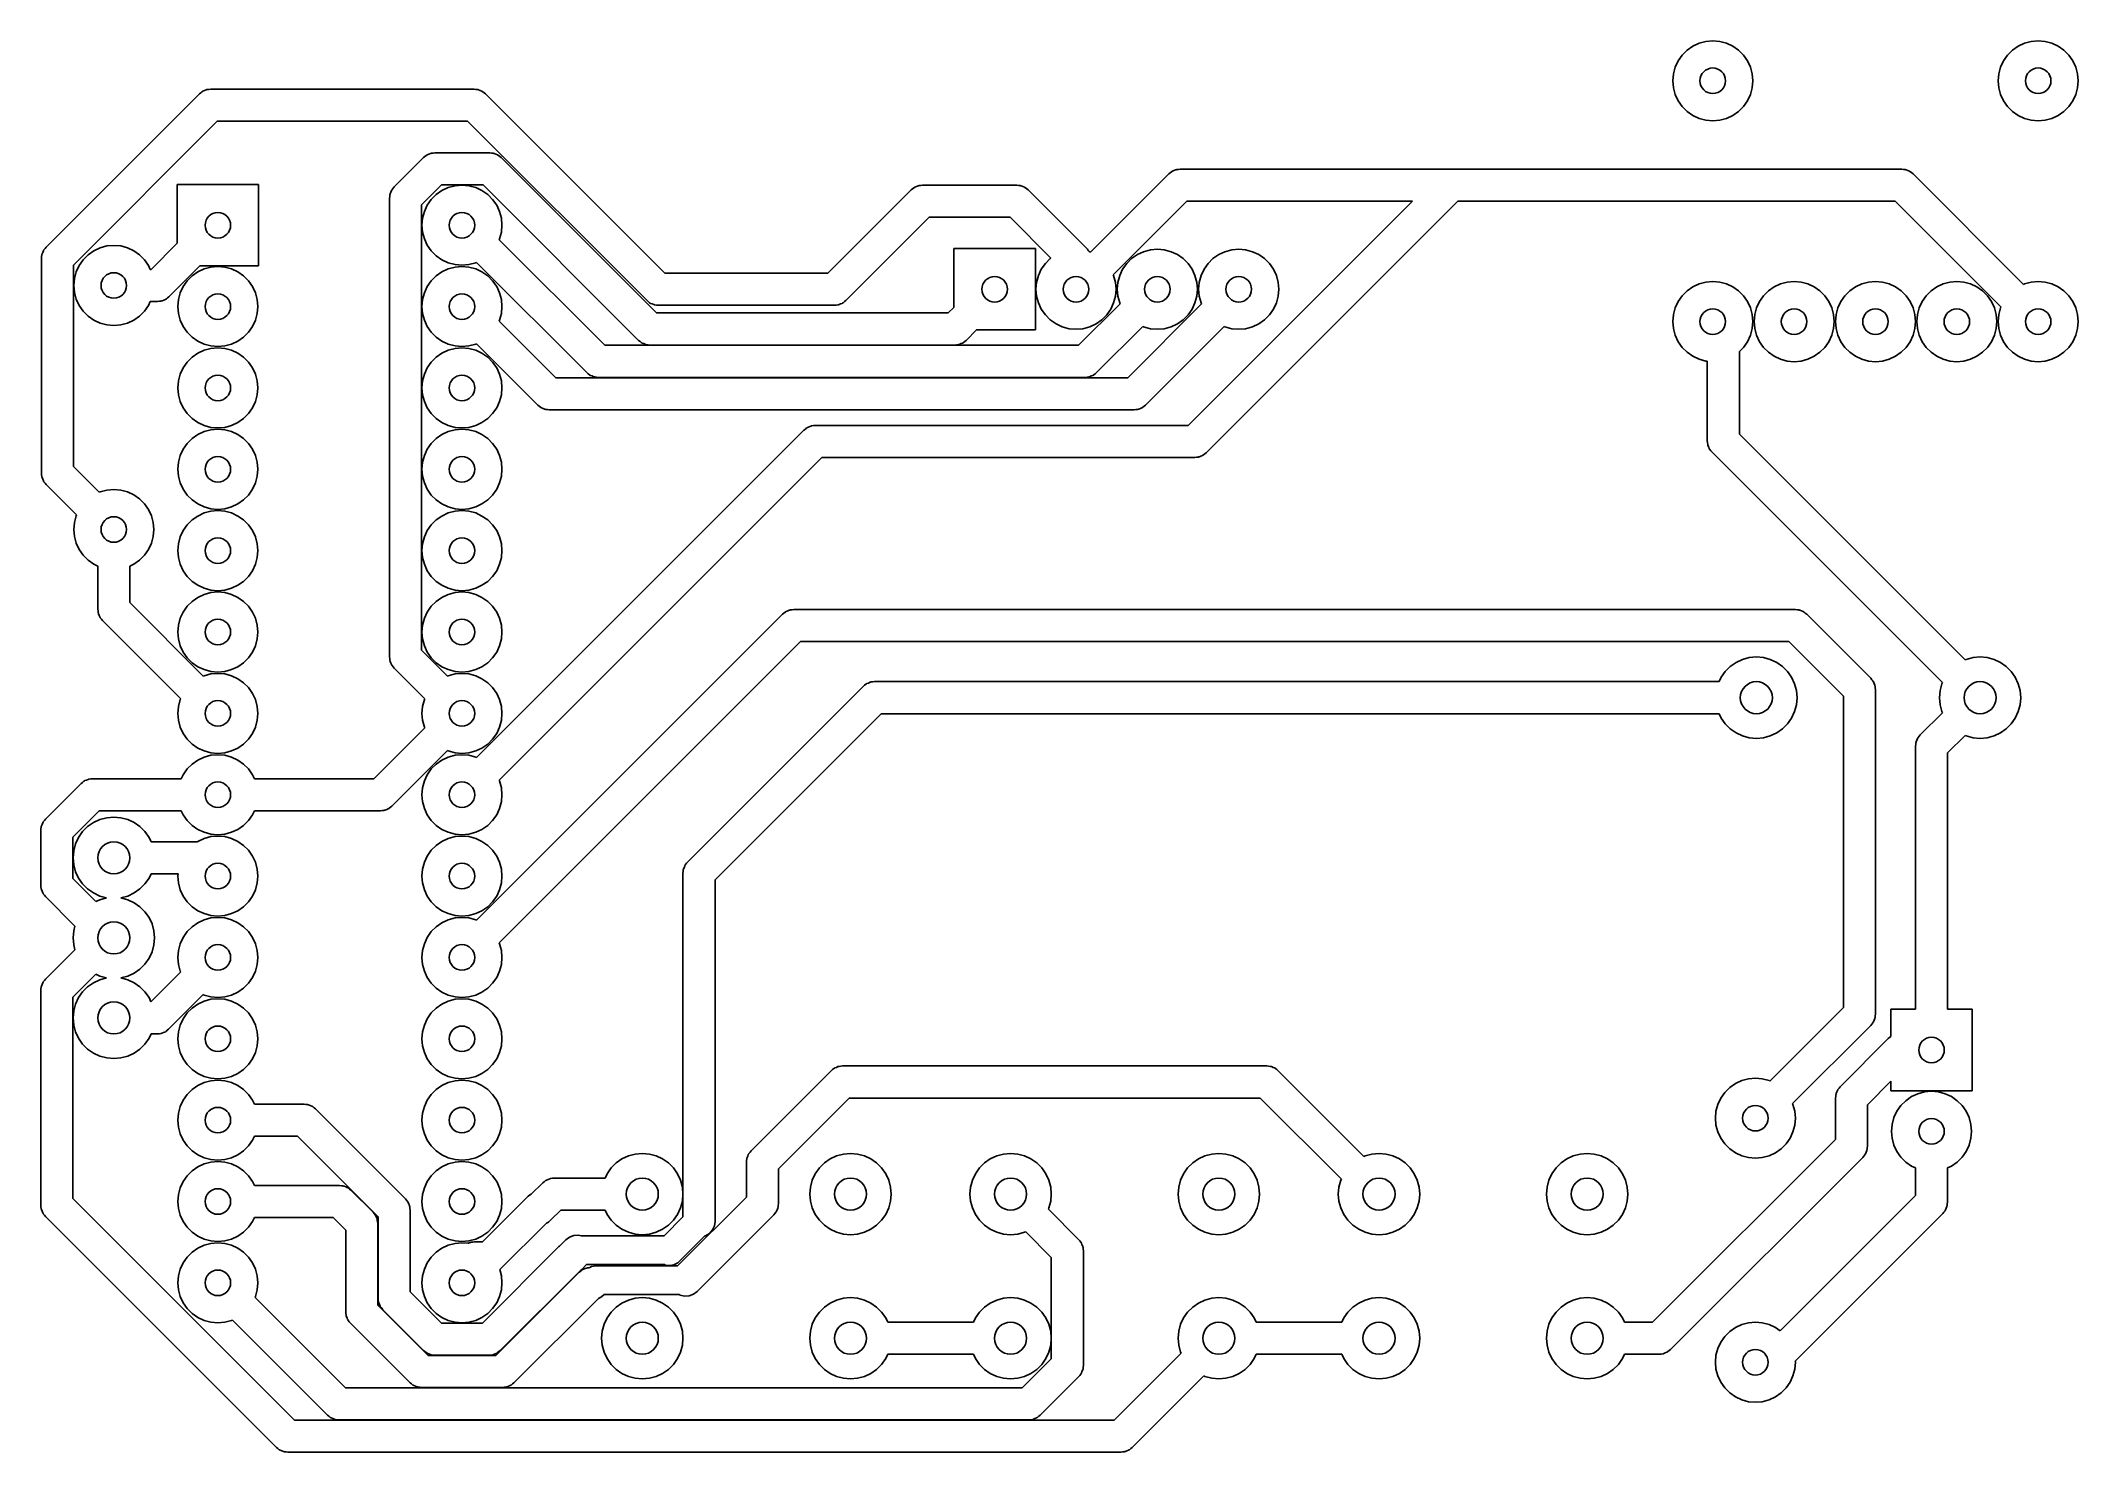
# Model space of a CAD drawing. Extents: x 4.21 to 6.72, y -3.91 to -2.17.
import ezdxf

# ---------------------------------------------------------------- set-up
doc = ezdxf.new("R2010")
doc.units = 0
doc.header["$MEASUREMENT"] = 0
doc.layers.add('BLACK', color=7, linetype='CONTINUOUS')

msp = doc.modelspace()

# ---------------------------------------------------------------- linework, layer by layer
at = {"layer": 'BLACK', "linetype": 'CONTINUOUS'}
for p, q in [((6.2419, -2.1814), (6.2497, -2.1778)), ((6.2497, -2.1778), (6.258, -2.1756)), ((6.258, -2.1756), (6.2665, -2.1748)), ((6.2665, -2.1748), (6.2751, -2.1756)), ((6.2751, -2.1756), (6.2834, -2.1778)), ((6.2834, -2.1778), (6.2911, -2.1814)), ((6.6419, -2.1814), (6.6497, -2.1778)), ((6.6497, -2.1778), (6.658, -2.1756)), ((6.658, -2.1756), (6.6665, -2.1748)), ((6.6665, -2.1748), (6.6751, -2.1756)), ((6.6751, -2.1756), (6.6834, -2.1778)), ((6.6834, -2.1778), (6.6911, -2.1814)), ((6.2203, -2.2072), (6.2239, -2.1994)), ((6.2239, -2.1994), (6.2288, -2.1924)), ((6.2288, -2.1924), (6.2349, -2.1863)), ((6.2349, -2.1863), (6.2419, -2.1814)), ((6.2911, -2.1814), (6.2982, -2.1863)), ((6.2982, -2.1863), (6.3042, -2.1924)), ((6.3042, -2.1924), (6.3092, -2.1994)), ((6.3092, -2.1994), (6.3128, -2.2072)), ((6.6203, -2.2072), (6.6239, -2.1994)), ((6.6239, -2.1994), (6.6288, -2.1924)), ((6.6288, -2.1924), (6.6349, -2.1863)), ((6.6349, -2.1863), (6.6419, -2.1814)), ((6.6911, -2.1814), (6.6982, -2.1863)), ((6.6982, -2.1863), (6.7042, -2.1924)), ((6.7042, -2.1924), (6.7092, -2.1994)), ((6.7092, -2.1994), (6.7128, -2.2072)), ((6.2173, -2.224), (6.2181, -2.2155)), ((6.2181, -2.2326), (6.2173, -2.224)), ((6.2181, -2.2155), (6.2203, -2.2072)), ((6.3128, -2.2072), (6.315, -2.2155)), ((6.315, -2.2155), (6.3157, -2.224)), ((6.3157, -2.224), (6.315, -2.2326)), ((6.6173, -2.224), (6.6181, -2.2155)), ((6.6181, -2.2326), (6.6173, -2.224)), ((6.6181, -2.2155), (6.6203, -2.2072)), ((6.7128, -2.2072), (6.715, -2.2155)), ((6.715, -2.2155), (6.7157, -2.224)), ((6.7157, -2.224), (6.715, -2.2326)), ((4.218, -2.4284), (4.4064, -2.24)), ((4.4064, -2.24), (4.408, -2.2388)), ((4.408, -2.2388), (4.4096, -2.2374)), ((4.4096, -2.2374), (4.4103, -2.2371)), ((4.4103, -2.2371), (4.4108, -2.2367)), ((4.4108, -2.2367), (4.4128, -2.2359)), ((4.4128, -2.2359), (4.4147, -2.235)), ((4.4147, -2.235), (4.4154, -2.2349)), ((4.4154, -2.2349), (4.4161, -2.2347)), ((4.4161, -2.2347), (4.4182, -2.2346)), ((4.4182, -2.2346), (4.4203, -2.2343)), ((4.4203, -2.2343), (4.7441, -2.2343)), ((4.7441, -2.2343), (4.7462, -2.2346)), ((4.7462, -2.2346), (4.7483, -2.2347)), ((4.7483, -2.2347), (4.7489, -2.2349)), ((4.7489, -2.2349), (4.7496, -2.235)), ((4.7496, -2.235), (4.7516, -2.2359)), ((4.7516, -2.2359), (4.7535, -2.2367)), ((4.7535, -2.2367), (4.7541, -2.2371)), ((4.7541, -2.2371), (4.7547, -2.2374)), ((4.7547, -2.2374), (4.7563, -2.2388)), ((4.7563, -2.2388), (4.758, -2.24)), ((4.758, -2.24), (4.9786, -2.4606)), ((6.2203, -2.2408), (6.2181, -2.2326)), ((6.2239, -2.2486), (6.2203, -2.2408)), ((6.2288, -2.2556), (6.2239, -2.2486)), ((6.3092, -2.2486), (6.3042, -2.2556)), ((6.3128, -2.2408), (6.3092, -2.2486)), ((6.315, -2.2326), (6.3128, -2.2408)), ((6.6203, -2.2408), (6.6181, -2.2326)), ((6.6239, -2.2486), (6.6203, -2.2408)), ((6.6288, -2.2556), (6.6239, -2.2486)), ((6.7092, -2.2486), (6.7042, -2.2556)), ((6.7128, -2.2408), (6.7092, -2.2486)), ((6.715, -2.2326), (6.7128, -2.2408)), ((4.4284, -2.2736), (4.2516, -2.4505)), ((4.7359, -2.2736), (4.4284, -2.2736)), ((4.9566, -2.4942), (4.7359, -2.2736)), ((6.2349, -2.2617), (6.2288, -2.2556)), ((6.2419, -2.2666), (6.2349, -2.2617)), ((6.2497, -2.2703), (6.2419, -2.2666)), ((6.258, -2.2725), (6.2497, -2.2703)), ((6.2665, -2.2732), (6.258, -2.2725)), ((6.2751, -2.2725), (6.2665, -2.2732)), ((6.2834, -2.2703), (6.2751, -2.2725)), ((6.2911, -2.2666), (6.2834, -2.2703)), ((6.2982, -2.2617), (6.2911, -2.2666)), ((6.3042, -2.2556), (6.2982, -2.2617)), ((6.6349, -2.2617), (6.6288, -2.2556)), ((6.6419, -2.2666), (6.6349, -2.2617)), ((6.6497, -2.2703), (6.6419, -2.2666)), ((6.658, -2.2725), (6.6497, -2.2703)), ((6.6665, -2.2732), (6.658, -2.2725)), ((6.6751, -2.2725), (6.6665, -2.2732)), ((6.6834, -2.2703), (6.6751, -2.2725)), ((6.6911, -2.2666), (6.6834, -2.2703)), ((6.6982, -2.2617), (6.6911, -2.2666)), ((6.7042, -2.2556), (6.6982, -2.2617)), ((4.6459, -2.3544), (4.682, -2.3184)), ((4.682, -2.3184), (4.6836, -2.3171)), ((4.6836, -2.3171), (4.6852, -2.3157)), ((4.6852, -2.3157), (4.6859, -2.3154)), ((4.6859, -2.3154), (4.6864, -2.315)), ((4.6864, -2.315), (4.6884, -2.3143)), ((4.6884, -2.3143), (4.6903, -2.3134)), ((4.6903, -2.3134), (4.691, -2.3133)), ((4.691, -2.3133), (4.6917, -2.313)), ((4.6917, -2.313), (4.6938, -2.3129)), ((4.6938, -2.3129), (4.6959, -2.3126)), ((4.6959, -2.3126), (4.7634, -2.3126)), ((4.7634, -2.3126), (4.7655, -2.3129)), ((4.7655, -2.3129), (4.7676, -2.313)), ((4.7676, -2.313), (4.7682, -2.3133)), ((4.7682, -2.3133), (4.7689, -2.3134)), ((4.7689, -2.3134), (4.7708, -2.3143)), ((4.7708, -2.3143), (4.7728, -2.315)), ((4.7728, -2.315), (4.7734, -2.3154)), ((4.7734, -2.3154), (4.774, -2.3157)), ((4.774, -2.3157), (4.7756, -2.3171)), ((4.7756, -2.3171), (4.7773, -2.3184)), ((4.7773, -2.3184), (4.9684, -2.5094)), ((4.3791, -2.4237), (4.3791, -2.3516)), ((4.3791, -2.3516), (4.4791, -2.3516)), ((4.4791, -2.3516), (4.4791, -2.4516)), ((4.704, -2.352), (4.6795, -2.3765)), ((4.7552, -2.352), (4.704, -2.352)), ((4.7123, -2.3553), (4.7206, -2.3531)), ((4.7206, -2.3531), (4.7291, -2.3524)), ((4.7291, -2.3524), (4.7377, -2.3531)), ((4.7377, -2.3531), (4.746, -2.3553)), ((4.9463, -2.5431), (4.7552, -2.352)), ((5.2858, -2.3548), (5.2878, -2.354)), ((5.2878, -2.354), (5.2897, -2.3532)), ((5.2897, -2.3532), (5.2904, -2.3531)), ((5.2904, -2.3531), (5.2911, -2.3528)), ((5.2911, -2.3528), (5.2932, -2.3527)), ((5.2932, -2.3527), (5.2953, -2.3524)), ((5.2953, -2.3524), (5.411, -2.3524)), ((5.411, -2.3524), (5.4131, -2.3527)), ((5.4131, -2.3527), (5.4152, -2.3528)), ((5.4152, -2.3528), (5.4159, -2.3531)), ((5.4159, -2.3531), (5.4166, -2.3532)), ((5.4166, -2.3532), (5.4185, -2.354)), ((5.4185, -2.354), (5.4205, -2.3548)), ((5.5018, -2.4346), (5.5979, -2.3384)), ((5.5979, -2.3384), (5.5996, -2.3372)), ((5.5996, -2.3372), (5.6012, -2.3358)), ((5.6012, -2.3358), (5.6018, -2.3355)), ((5.6018, -2.3355), (5.6024, -2.3351)), ((5.6024, -2.3351), (5.6043, -2.3343)), ((5.6043, -2.3343), (5.6063, -2.3335)), ((5.6063, -2.3335), (5.607, -2.3334)), ((5.607, -2.3334), (5.6076, -2.3331)), ((5.6076, -2.3331), (5.6097, -2.333)), ((5.6097, -2.333), (5.6118, -2.3327)), ((5.6118, -2.3327), (5.9449, -2.3327)), ((5.9449, -2.3327), (6.4988, -2.3327)), ((6.4988, -2.3327), (6.5009, -2.333)), ((6.5009, -2.333), (6.503, -2.3331)), ((6.503, -2.3331), (6.5037, -2.3334)), ((6.5037, -2.3334), (6.5044, -2.3335)), ((6.5044, -2.3335), (6.5063, -2.3343)), ((6.5063, -2.3343), (6.5083, -2.3351)), ((6.5083, -2.3351), (6.5088, -2.3355)), ((6.5088, -2.3355), (6.5095, -2.3358)), ((6.5095, -2.3358), (6.5111, -2.3372)), ((6.5111, -2.3372), (6.5127, -2.3384)), ((6.5127, -2.3384), (6.6486, -2.4743)), ((4.6402, -2.3683), (4.6405, -2.3662)), ((4.6402, -2.9323), (4.6402, -2.3683)), ((4.6405, -2.3662), (4.6406, -2.3641)), ((4.6406, -2.3641), (4.6409, -2.3635)), ((4.6409, -2.3635), (4.641, -2.3628)), ((4.641, -2.3628), (4.6418, -2.3609)), ((4.6418, -2.3609), (4.6426, -2.3589)), ((4.6426, -2.3589), (4.643, -2.3583)), ((4.643, -2.3583), (4.6433, -2.3577)), ((4.6433, -2.3577), (4.6447, -2.3561)), ((4.6447, -2.3561), (4.6459, -2.3544)), ((4.6795, -2.3765), (4.6795, -2.9241)), ((4.6829, -2.3847), (4.6865, -2.377)), ((4.6865, -2.377), (4.6914, -2.3699)), ((4.6914, -2.3699), (4.6975, -2.3639)), ((4.6975, -2.3639), (4.7045, -2.359)), ((4.7045, -2.359), (4.7123, -2.3553)), ((4.746, -2.3553), (4.7537, -2.359)), ((4.7537, -2.359), (4.7608, -2.3639)), ((4.7608, -2.3639), (4.7668, -2.3699)), ((4.7668, -2.3699), (4.7718, -2.377)), ((4.7718, -2.377), (4.7754, -2.3847)), ((5.1789, -2.4606), (5.2814, -2.3581)), ((5.2814, -2.3581), (5.283, -2.3569)), ((5.283, -2.3569), (5.2846, -2.3555)), ((5.2846, -2.3555), (5.2853, -2.3552)), ((5.2853, -2.3552), (5.2858, -2.3548)), ((5.4205, -2.3548), (5.421, -2.3552)), ((5.421, -2.3552), (5.4217, -2.3555)), ((5.4217, -2.3555), (5.4233, -2.3569)), ((5.4233, -2.3569), (5.4249, -2.3581)), ((5.4249, -2.3581), (5.4978, -2.431)), ((5.62, -2.372), (5.5296, -2.4624)), ((5.8974, -2.372), (5.62, -2.372)), ((5.6218, -2.6476), (5.8974, -2.372)), ((5.953, -2.372), (5.6438, -2.6812)), ((6.4907, -2.372), (5.953, -2.372)), ((6.6208, -2.5022), (6.4907, -2.372)), ((4.6799, -2.4016), (4.6807, -2.393)), ((4.6807, -2.4101), (4.6799, -2.4016)), ((4.6807, -2.393), (4.6829, -2.3847)), ((4.7754, -2.3847), (4.7776, -2.393)), ((4.7776, -2.393), (4.7783, -2.4016)), ((4.7783, -2.4016), (4.7776, -2.4101)), ((5.3034, -2.3917), (5.2009, -2.4942)), ((5.4029, -2.3917), (5.3034, -2.3917)), ((5.4531, -2.442), (5.4029, -2.3917)), ((4.2167, -2.4301), (4.218, -2.4284)), ((4.2843, -2.4293), (4.2926, -2.4271)), ((4.2926, -2.4271), (4.3012, -2.4264)), ((4.3012, -2.4264), (4.3097, -2.4271)), ((4.3097, -2.4271), (4.318, -2.4293)), ((4.347, -2.4559), (4.3791, -2.4237)), ((4.6829, -2.4184), (4.6807, -2.4101)), ((4.6865, -2.4262), (4.6829, -2.4184)), ((4.6914, -2.4332), (4.6865, -2.4262)), ((4.7754, -2.4184), (4.7749, -2.4195)), ((4.7749, -2.4195), (4.9046, -2.5492)), ((4.7776, -2.4101), (4.7754, -2.4184)), ((4.2122, -2.4423), (4.2125, -2.4402)), ((4.2122, -2.7063), (4.2122, -2.4423)), ((4.2125, -2.4402), (4.2127, -2.4381)), ((4.2127, -2.4381), (4.2129, -2.4375)), ((4.2129, -2.4375), (4.213, -2.4368)), ((4.213, -2.4368), (4.2139, -2.4349)), ((4.2139, -2.4349), (4.2146, -2.4329)), ((4.2146, -2.4329), (4.215, -2.4323)), ((4.215, -2.4323), (4.2153, -2.4317)), ((4.2153, -2.4317), (4.2167, -2.4301)), ((4.2516, -2.4505), (4.2516, -2.6981)), ((4.2549, -2.4588), (4.2586, -2.451)), ((4.2586, -2.451), (4.2635, -2.444)), ((4.2635, -2.444), (4.2695, -2.4379)), ((4.2695, -2.4379), (4.2766, -2.433)), ((4.2766, -2.433), (4.2843, -2.4293)), ((4.318, -2.4293), (4.3258, -2.433)), ((4.3258, -2.433), (4.3328, -2.4379)), ((4.3328, -2.4379), (4.3389, -2.444)), ((4.3389, -2.444), (4.3438, -2.451)), ((4.3438, -2.451), (4.3461, -2.4559)), ((4.407, -2.4516), (4.369, -2.4895)), ((4.4791, -2.4516), (4.407, -2.4516)), ((4.4123, -2.4553), (4.4206, -2.4531)), ((4.4206, -2.4531), (4.4291, -2.4524)), ((4.4291, -2.4524), (4.4377, -2.4531)), ((4.4377, -2.4531), (4.446, -2.4553)), ((4.6975, -2.4393), (4.6914, -2.4332)), ((4.7045, -2.4442), (4.6975, -2.4393)), ((4.7123, -2.4478), (4.7045, -2.4442)), ((4.7206, -2.45), (4.7123, -2.4478)), ((4.7123, -2.4553), (4.7206, -2.4531)), ((4.7291, -2.4508), (4.7206, -2.45)), ((4.7206, -2.4531), (4.7291, -2.4524)), ((4.7377, -2.45), (4.7291, -2.4508)), ((4.7291, -2.4524), (4.7377, -2.4531)), ((4.746, -2.4478), (4.7377, -2.45)), ((4.7377, -2.4531), (4.746, -2.4553)), ((4.747, -2.4473), (4.746, -2.4478)), ((4.8825, -2.5828), (4.747, -2.4473)), ((5.3339, -2.5025), (5.3339, -2.4303)), ((5.3339, -2.4303), (5.4339, -2.4303)), ((5.4339, -2.4303), (5.4339, -2.5303)), ((5.4412, -2.4557), (5.4462, -2.4487)), ((5.4462, -2.4487), (5.4522, -2.4426)), ((5.4522, -2.4426), (5.4531, -2.442)), ((5.4978, -2.431), (5.499, -2.4326)), ((5.499, -2.4326), (5.5001, -2.4339)), ((5.5001, -2.4339), (5.5007, -2.4341)), ((5.5007, -2.4341), (5.5018, -2.4346)), ((5.5412, -2.4557), (5.5462, -2.4487)), ((5.5462, -2.4487), (5.5522, -2.4426)), ((5.5522, -2.4426), (5.5593, -2.4377)), ((5.5593, -2.4377), (5.567, -2.4341)), ((5.567, -2.4341), (5.5753, -2.4318)), ((5.5753, -2.4318), (5.5839, -2.4311)), ((5.5839, -2.4311), (5.5924, -2.4318)), ((5.5924, -2.4318), (5.6007, -2.4341)), ((5.6007, -2.4341), (5.6085, -2.4377)), ((5.6085, -2.4377), (5.6155, -2.4426)), ((5.6155, -2.4426), (5.6216, -2.4487)), ((5.6216, -2.4487), (5.6265, -2.4557)), ((5.6412, -2.4557), (5.6462, -2.4487)), ((5.6462, -2.4487), (5.6522, -2.4426)), ((5.6522, -2.4426), (5.6593, -2.4377)), ((5.6593, -2.4377), (5.667, -2.4341)), ((5.667, -2.4341), (5.6753, -2.4318)), ((5.6753, -2.4318), (5.6839, -2.4311)), ((5.6839, -2.4311), (5.6924, -2.4318)), ((5.6924, -2.4318), (5.7007, -2.4341)), ((5.7007, -2.4341), (5.7085, -2.4377)), ((5.7085, -2.4377), (5.7155, -2.4426)), ((5.7155, -2.4426), (5.7216, -2.4487)), ((5.7216, -2.4487), (5.7265, -2.4557)), ((4.252, -2.4756), (4.2527, -2.467)), ((4.2527, -2.4841), (4.252, -2.4756)), ((4.2527, -2.467), (4.2549, -2.4588)), ((4.3461, -2.4559), (4.347, -2.4559)), ((4.3829, -2.4847), (4.3865, -2.477)), ((4.3865, -2.477), (4.3914, -2.4699)), ((4.3914, -2.4699), (4.3975, -2.4639)), ((4.3975, -2.4639), (4.4045, -2.459)), ((4.4045, -2.459), (4.4123, -2.4553)), ((4.446, -2.4553), (4.4537, -2.459)), ((4.4537, -2.459), (4.4608, -2.4639)), ((4.4608, -2.4639), (4.4668, -2.4699)), ((4.4668, -2.4699), (4.4718, -2.477)), ((4.4718, -2.477), (4.4754, -2.4847)), ((4.6829, -2.4847), (4.6865, -2.477)), ((4.6865, -2.477), (4.6914, -2.4699)), ((4.6914, -2.4699), (4.6975, -2.4639)), ((4.6975, -2.4639), (4.7045, -2.459)), ((4.7045, -2.459), (4.7123, -2.4553)), ((4.746, -2.4553), (4.7537, -2.459)), ((4.7537, -2.459), (4.7608, -2.4639)), ((4.7608, -2.4639), (4.7668, -2.4699)), ((4.7668, -2.4699), (4.7718, -2.477)), ((4.7718, -2.477), (4.7754, -2.4847)), ((4.9786, -2.4606), (5.1789, -2.4606)), ((5.4346, -2.4803), (5.4354, -2.4718)), ((5.4354, -2.4718), (5.4376, -2.4635)), ((5.4376, -2.4635), (5.4412, -2.4557)), ((5.5296, -2.4624), (5.5301, -2.4635)), ((5.5301, -2.4635), (5.5323, -2.4718)), ((5.5323, -2.4718), (5.5331, -2.4803)), ((5.5346, -2.4803), (5.5354, -2.4718)), ((5.5354, -2.4718), (5.5376, -2.4635)), ((5.5376, -2.4635), (5.5412, -2.4557)), ((5.6265, -2.4557), (5.6301, -2.4635)), ((5.6301, -2.4635), (5.6323, -2.4718)), ((5.6323, -2.4718), (5.6331, -2.4803)), ((5.6346, -2.4803), (5.6354, -2.4718)), ((5.6354, -2.4718), (5.6376, -2.4635)), ((5.6376, -2.4635), (5.6412, -2.4557)), ((5.7265, -2.4557), (5.7301, -2.4635)), ((5.7301, -2.4635), (5.7323, -2.4718)), ((5.7323, -2.4718), (5.7331, -2.4803)), ((6.2349, -2.4824), (6.2419, -2.4775)), ((6.2419, -2.4775), (6.2497, -2.4738)), ((6.2497, -2.4738), (6.258, -2.4716)), ((6.258, -2.4716), (6.2665, -2.4709)), ((6.2665, -2.4709), (6.2751, -2.4716)), ((6.2751, -2.4716), (6.2834, -2.4738)), ((6.2834, -2.4738), (6.2911, -2.4775)), ((6.2911, -2.4775), (6.2982, -2.4824)), ((6.3349, -2.4824), (6.3419, -2.4775)), ((6.3419, -2.4775), (6.3497, -2.4738)), ((6.3497, -2.4738), (6.358, -2.4716)), ((6.358, -2.4716), (6.3665, -2.4709)), ((6.3665, -2.4709), (6.3751, -2.4716)), ((6.3751, -2.4716), (6.3834, -2.4738)), ((6.3834, -2.4738), (6.3911, -2.4775)), ((6.3911, -2.4775), (6.3982, -2.4824)), ((6.4349, -2.4824), (6.4419, -2.4775)), ((6.4419, -2.4775), (6.4497, -2.4738)), ((6.4497, -2.4738), (6.458, -2.4716)), ((6.458, -2.4716), (6.4665, -2.4709)), ((6.4665, -2.4709), (6.4751, -2.4716)), ((6.4751, -2.4716), (6.4834, -2.4738)), ((6.4834, -2.4738), (6.4911, -2.4775)), ((6.4911, -2.4775), (6.4982, -2.4824)), ((6.5349, -2.4824), (6.5419, -2.4775)), ((6.5419, -2.4775), (6.5497, -2.4738)), ((6.5497, -2.4738), (6.558, -2.4716)), ((6.558, -2.4716), (6.5665, -2.4709)), ((6.5665, -2.4709), (6.5751, -2.4716)), ((6.5751, -2.4716), (6.5834, -2.4738)), ((6.5834, -2.4738), (6.5911, -2.4775)), ((6.5911, -2.4775), (6.5982, -2.4824)), ((6.6486, -2.4743), (6.6497, -2.4738)), ((6.6497, -2.4738), (6.658, -2.4716)), ((6.658, -2.4716), (6.6665, -2.4709)), ((6.6665, -2.4709), (6.6751, -2.4716)), ((6.6751, -2.4716), (6.6834, -2.4738)), ((6.6834, -2.4738), (6.6911, -2.4775)), ((6.6911, -2.4775), (6.6982, -2.4824)), ((4.2549, -2.4924), (4.2527, -2.4841)), ((4.2586, -2.5002), (4.2549, -2.4924)), ((4.2635, -2.5072), (4.2586, -2.5002)), ((4.3438, -2.5002), (4.3389, -2.5072)), ((4.3461, -2.4953), (4.3438, -2.5002)), ((4.3551, -2.4953), (4.3461, -2.4953)), ((4.3572, -2.495), (4.3551, -2.4953)), ((4.3593, -2.4948), (4.3572, -2.495)), ((4.36, -2.4946), (4.3593, -2.4948)), ((4.3607, -2.4945), (4.36, -2.4946)), ((4.3626, -2.4936), (4.3607, -2.4945)), ((4.3646, -2.4929), (4.3626, -2.4936)), ((4.3651, -2.4924), (4.3646, -2.4929)), ((4.3658, -2.4922), (4.3651, -2.4924)), ((4.3674, -2.4908), (4.3658, -2.4922)), ((4.369, -2.4895), (4.3674, -2.4908)), ((4.3799, -2.5016), (4.3807, -2.493)), ((4.3807, -2.5101), (4.3799, -2.5016)), ((4.3807, -2.493), (4.3829, -2.4847)), ((4.4754, -2.4847), (4.4776, -2.493)), ((4.4776, -2.493), (4.4783, -2.5016)), ((4.4783, -2.5016), (4.4776, -2.5101)), ((4.6799, -2.5016), (4.6807, -2.493)), ((4.6807, -2.5101), (4.6799, -2.5016)), ((4.6807, -2.493), (4.6829, -2.4847)), ((4.7754, -2.4847), (4.7776, -2.493)), ((4.7776, -2.493), (4.7783, -2.5016)), ((4.7783, -2.5016), (4.7776, -2.5101)), ((4.9582, -2.4955), (4.9566, -2.4942)), ((4.9598, -2.4969), (4.9582, -2.4955)), ((4.9605, -2.4972), (4.9598, -2.4969)), ((4.961, -2.4976), (4.9605, -2.4972)), ((4.963, -2.4983), (4.961, -2.4976)), ((4.9649, -2.4992), (4.963, -2.4983)), ((4.9656, -2.4993), (4.9649, -2.4992)), ((4.9663, -2.4996), (4.9656, -2.4993)), ((4.9684, -2.4997), (4.9663, -2.4996)), ((4.9705, -2.5), (4.9684, -2.4997)), ((5.187, -2.5), (4.9705, -2.5)), ((5.1891, -2.4997), (5.187, -2.5)), ((5.1912, -2.4996), (5.1891, -2.4997)), ((5.1919, -2.4993), (5.1912, -2.4996)), ((5.1926, -2.4992), (5.1919, -2.4993)), ((5.1945, -2.4983), (5.1926, -2.4992)), ((5.1964, -2.4976), (5.1945, -2.4983)), ((5.197, -2.4972), (5.1964, -2.4976)), ((5.1977, -2.4969), (5.197, -2.4972)), ((5.1992, -2.4955), (5.1977, -2.4969)), ((5.2009, -2.4942), (5.1992, -2.4955)), ((5.3269, -2.5094), (5.3339, -2.5025)), ((5.4354, -2.4889), (5.4346, -2.4803)), ((5.4376, -2.4971), (5.4354, -2.4889)), ((5.4412, -2.5049), (5.4376, -2.4971)), ((5.4871, -2.5492), (5.5381, -2.4982)), ((5.5301, -2.4971), (5.5265, -2.5049)), ((5.5323, -2.4889), (5.5301, -2.4971)), ((5.5331, -2.4803), (5.5323, -2.4889)), ((5.5354, -2.4889), (5.5346, -2.4803)), ((5.5376, -2.4971), (5.5354, -2.4889)), ((5.5381, -2.4982), (5.5376, -2.4971)), ((5.5474, -2.589), (5.6381, -2.4982)), ((5.6301, -2.4971), (5.6265, -2.5049)), ((5.6323, -2.4889), (5.6301, -2.4971)), ((5.6331, -2.4803), (5.6323, -2.4889)), ((5.6354, -2.4889), (5.6346, -2.4803)), ((5.6376, -2.4971), (5.6354, -2.4889)), ((5.6381, -2.4982), (5.6376, -2.4971)), ((5.7301, -2.4971), (5.7265, -2.5049)), ((5.7323, -2.4889), (5.7301, -2.4971)), ((5.7331, -2.4803), (5.7323, -2.4889)), ((6.2181, -2.5115), (6.2203, -2.5032)), ((6.2203, -2.5032), (6.2239, -2.4955)), ((6.2239, -2.4955), (6.2288, -2.4884)), ((6.2288, -2.4884), (6.2349, -2.4824)), ((6.2982, -2.4824), (6.3042, -2.4884)), ((6.3042, -2.4884), (6.3092, -2.4955)), ((6.3092, -2.4955), (6.3128, -2.5032)), ((6.3128, -2.5032), (6.315, -2.5115)), ((6.3181, -2.5115), (6.3203, -2.5032)), ((6.3203, -2.5032), (6.3239, -2.4955)), ((6.3239, -2.4955), (6.3288, -2.4884)), ((6.3288, -2.4884), (6.3349, -2.4824)), ((6.3982, -2.4824), (6.4042, -2.4884)), ((6.4042, -2.4884), (6.4092, -2.4955)), ((6.4092, -2.4955), (6.4128, -2.5032)), ((6.4128, -2.5032), (6.415, -2.5115)), ((6.4181, -2.5115), (6.4203, -2.5032)), ((6.4203, -2.5032), (6.4239, -2.4955)), ((6.4239, -2.4955), (6.4288, -2.4884)), ((6.4288, -2.4884), (6.4349, -2.4824)), ((6.4982, -2.4824), (6.5042, -2.4884)), ((6.5042, -2.4884), (6.5092, -2.4955)), ((6.5092, -2.4955), (6.5128, -2.5032)), ((6.5128, -2.5032), (6.515, -2.5115)), ((6.5181, -2.5115), (6.5203, -2.5032)), ((6.5203, -2.5032), (6.5239, -2.4955)), ((6.5239, -2.4955), (6.5288, -2.4884)), ((6.5288, -2.4884), (6.5349, -2.4824)), ((6.5982, -2.4824), (6.6042, -2.4884)), ((6.6042, -2.4884), (6.6092, -2.4955)), ((6.6092, -2.4955), (6.6128, -2.5032)), ((6.6128, -2.5032), (6.615, -2.5115)), ((6.6181, -2.5115), (6.6203, -2.5032)), ((6.6203, -2.5032), (6.6208, -2.5022)), ((6.6982, -2.4824), (6.7042, -2.4884)), ((6.7042, -2.4884), (6.7092, -2.4955)), ((6.7092, -2.4955), (6.7128, -2.5032)), ((6.7128, -2.5032), (6.715, -2.5115)), ((4.2695, -2.5133), (4.2635, -2.5072)), ((4.2766, -2.5182), (4.2695, -2.5133)), ((4.2843, -2.5218), (4.2766, -2.5182)), ((4.2926, -2.5241), (4.2843, -2.5218)), ((4.3012, -2.5248), (4.2926, -2.5241)), ((4.3097, -2.5241), (4.3012, -2.5248)), ((4.318, -2.5218), (4.3097, -2.5241)), ((4.3258, -2.5182), (4.318, -2.5218)), ((4.3328, -2.5133), (4.3258, -2.5182)), ((4.3389, -2.5072), (4.3328, -2.5133)), ((4.3829, -2.5184), (4.3807, -2.5101)), ((4.3865, -2.5262), (4.3829, -2.5184)), ((4.3914, -2.5332), (4.3865, -2.5262)), ((4.4718, -2.5262), (4.4668, -2.5332)), ((4.4754, -2.5184), (4.4718, -2.5262)), ((4.4776, -2.5101), (4.4754, -2.5184)), ((4.6829, -2.5184), (4.6807, -2.5101)), ((4.6865, -2.5262), (4.6829, -2.5184)), ((4.6914, -2.5332), (4.6865, -2.5262)), ((4.7754, -2.5184), (4.7749, -2.5195)), ((4.7749, -2.5195), (4.8444, -2.589)), ((4.7776, -2.5101), (4.7754, -2.5184)), ((4.9684, -2.5094), (5.3269, -2.5094)), ((5.4462, -2.5119), (5.4412, -2.5049)), ((5.4522, -2.518), (5.4462, -2.5119)), ((5.4593, -2.5229), (5.4522, -2.518)), ((5.467, -2.5266), (5.4593, -2.5229)), ((5.4753, -2.5288), (5.467, -2.5266)), ((5.4839, -2.5295), (5.4753, -2.5288)), ((5.4924, -2.5288), (5.4839, -2.5295)), ((5.5007, -2.5266), (5.4924, -2.5288)), ((5.5085, -2.5229), (5.5007, -2.5266)), ((5.5155, -2.518), (5.5085, -2.5229)), ((5.566, -2.5261), (5.5092, -2.5828)), ((5.5216, -2.5119), (5.5155, -2.518)), ((5.5265, -2.5049), (5.5216, -2.5119)), ((5.567, -2.5266), (5.566, -2.5261)), ((5.5753, -2.5288), (5.567, -2.5266)), ((5.666, -2.5261), (5.5694, -2.6226)), ((5.5839, -2.5295), (5.5753, -2.5288)), ((5.5924, -2.5288), (5.5839, -2.5295)), ((5.6007, -2.5266), (5.5924, -2.5288)), ((5.6085, -2.5229), (5.6007, -2.5266)), ((5.6155, -2.518), (5.6085, -2.5229)), ((5.6216, -2.5119), (5.6155, -2.518)), ((5.6265, -2.5049), (5.6216, -2.5119)), ((5.667, -2.5266), (5.666, -2.5261)), ((5.6753, -2.5288), (5.667, -2.5266)), ((5.6839, -2.5295), (5.6753, -2.5288)), ((5.6924, -2.5288), (5.6839, -2.5295)), ((5.7007, -2.5266), (5.6924, -2.5288)), ((5.7085, -2.5229), (5.7007, -2.5266)), ((5.7155, -2.518), (5.7085, -2.5229)), ((5.7216, -2.5119), (5.7155, -2.518)), ((5.7265, -2.5049), (5.7216, -2.5119)), ((6.2173, -2.5201), (6.2181, -2.5115)), ((6.2181, -2.5286), (6.2173, -2.5201)), ((6.2203, -2.5369), (6.2181, -2.5286)), ((6.315, -2.5286), (6.3128, -2.5369)), ((6.315, -2.5115), (6.3157, -2.5201)), ((6.3157, -2.5201), (6.315, -2.5286)), ((6.3173, -2.5201), (6.3181, -2.5115)), ((6.3181, -2.5286), (6.3173, -2.5201)), ((6.3203, -2.5369), (6.3181, -2.5286)), ((6.415, -2.5286), (6.4128, -2.5369)), ((6.415, -2.5115), (6.4157, -2.5201)), ((6.4157, -2.5201), (6.415, -2.5286)), ((6.4173, -2.5201), (6.4181, -2.5115)), ((6.4181, -2.5286), (6.4173, -2.5201)), ((6.4203, -2.5369), (6.4181, -2.5286)), ((6.515, -2.5286), (6.5128, -2.5369)), ((6.515, -2.5115), (6.5157, -2.5201)), ((6.5157, -2.5201), (6.515, -2.5286)), ((6.5173, -2.5201), (6.5181, -2.5115)), ((6.5181, -2.5286), (6.5173, -2.5201)), ((6.5203, -2.5369), (6.5181, -2.5286)), ((6.615, -2.5286), (6.6128, -2.5369)), ((6.615, -2.5115), (6.6157, -2.5201)), ((6.6157, -2.5201), (6.615, -2.5286)), ((6.6173, -2.5201), (6.6181, -2.5115)), ((6.6181, -2.5286), (6.6173, -2.5201)), ((6.6203, -2.5369), (6.6181, -2.5286)), ((6.715, -2.5286), (6.7128, -2.5369)), ((6.715, -2.5115), (6.7157, -2.5201)), ((6.7157, -2.5201), (6.715, -2.5286)), ((4.3975, -2.5393), (4.3914, -2.5332)), ((4.4045, -2.5442), (4.3975, -2.5393)), ((4.4123, -2.5478), (4.4045, -2.5442)), ((4.4206, -2.55), (4.4123, -2.5478)), ((4.4123, -2.5553), (4.4206, -2.5531)), ((4.4291, -2.5508), (4.4206, -2.55)), ((4.4206, -2.5531), (4.4291, -2.5524)), ((4.4377, -2.55), (4.4291, -2.5508)), ((4.4291, -2.5524), (4.4377, -2.5531)), ((4.446, -2.5478), (4.4377, -2.55)), ((4.4377, -2.5531), (4.446, -2.5553)), ((4.4537, -2.5442), (4.446, -2.5478)), ((4.4608, -2.5393), (4.4537, -2.5442)), ((4.4668, -2.5332), (4.4608, -2.5393)), ((4.6975, -2.5393), (4.6914, -2.5332)), ((4.7045, -2.5442), (4.6975, -2.5393)), ((4.7123, -2.5478), (4.7045, -2.5442)), ((4.7206, -2.55), (4.7123, -2.5478)), ((4.7123, -2.5553), (4.7206, -2.5531)), ((4.7291, -2.5508), (4.7206, -2.55)), ((4.7206, -2.5531), (4.7291, -2.5524)), ((4.7377, -2.55), (4.7291, -2.5508)), ((4.7291, -2.5524), (4.7377, -2.5531)), ((4.746, -2.5478), (4.7377, -2.55)), ((4.7377, -2.5531), (4.746, -2.5553)), ((4.747, -2.5473), (4.746, -2.5478)), ((4.8223, -2.6226), (4.747, -2.5473)), ((4.9046, -2.5492), (5.4871, -2.5492)), ((4.948, -2.5443), (4.9463, -2.5431)), ((4.9496, -2.5457), (4.948, -2.5443)), ((4.9502, -2.546), (4.9496, -2.5457)), ((4.9508, -2.5464), (4.9502, -2.546)), ((4.9528, -2.5471), (4.9508, -2.5464)), ((4.9547, -2.548), (4.9528, -2.5471)), ((4.9554, -2.5481), (4.9547, -2.548)), ((4.9561, -2.5484), (4.9554, -2.5481)), ((4.9582, -2.5485), (4.9561, -2.5484)), ((4.9602, -2.5488), (4.9582, -2.5485)), ((5.335, -2.5488), (4.9602, -2.5488)), ((5.3371, -2.5485), (5.335, -2.5488)), ((5.3392, -2.5484), (5.3371, -2.5485)), ((5.3399, -2.5481), (5.3392, -2.5484)), ((5.3406, -2.548), (5.3399, -2.5481)), ((5.3425, -2.5471), (5.3406, -2.548)), ((5.3445, -2.5464), (5.3425, -2.5471)), ((5.345, -2.546), (5.3445, -2.5464)), ((5.3457, -2.5457), (5.345, -2.546)), ((5.3473, -2.5443), (5.3457, -2.5457)), ((5.349, -2.5431), (5.3473, -2.5443)), ((5.3617, -2.5303), (5.349, -2.5431)), ((5.4339, -2.5303), (5.3617, -2.5303)), ((6.2239, -2.5447), (6.2203, -2.5369)), ((6.2288, -2.5517), (6.2239, -2.5447)), ((6.2349, -2.5578), (6.2288, -2.5517)), ((6.3042, -2.5517), (6.2992, -2.5567)), ((6.3092, -2.5447), (6.3042, -2.5517)), ((6.3128, -2.5369), (6.3092, -2.5447)), ((6.3239, -2.5447), (6.3203, -2.5369)), ((6.3288, -2.5517), (6.3239, -2.5447)), ((6.3349, -2.5578), (6.3288, -2.5517)), ((6.4042, -2.5517), (6.3982, -2.5578)), ((6.4092, -2.5447), (6.4042, -2.5517)), ((6.4128, -2.5369), (6.4092, -2.5447)), ((6.4239, -2.5447), (6.4203, -2.5369)), ((6.4288, -2.5517), (6.4239, -2.5447)), ((6.4349, -2.5578), (6.4288, -2.5517)), ((6.5042, -2.5517), (6.4982, -2.5578)), ((6.5092, -2.5447), (6.5042, -2.5517)), ((6.5128, -2.5369), (6.5092, -2.5447)), ((6.5239, -2.5447), (6.5203, -2.5369)), ((6.5288, -2.5517), (6.5239, -2.5447)), ((6.5349, -2.5578), (6.5288, -2.5517)), ((6.6042, -2.5517), (6.5982, -2.5578)), ((6.6092, -2.5447), (6.6042, -2.5517)), ((6.6128, -2.5369), (6.6092, -2.5447)), ((6.6239, -2.5447), (6.6203, -2.5369)), ((6.6288, -2.5517), (6.6239, -2.5447)), ((6.6349, -2.5578), (6.6288, -2.5517)), ((6.7042, -2.5517), (6.6982, -2.5578)), ((6.7092, -2.5447), (6.7042, -2.5517)), ((6.7128, -2.5369), (6.7092, -2.5447)), ((4.3829, -2.5847), (4.3865, -2.577)), ((4.3865, -2.577), (4.3914, -2.5699)), ((4.3914, -2.5699), (4.3975, -2.5639)), ((4.3975, -2.5639), (4.4045, -2.559)), ((4.4045, -2.559), (4.4123, -2.5553)), ((4.446, -2.5553), (4.4537, -2.559)), ((4.4537, -2.559), (4.4608, -2.5639)), ((4.4608, -2.5639), (4.4668, -2.5699)), ((4.4668, -2.5699), (4.4718, -2.577)), ((4.4718, -2.577), (4.4754, -2.5847)), ((4.6829, -2.5847), (4.6865, -2.577)), ((4.6865, -2.577), (4.6914, -2.5699)), ((4.6914, -2.5699), (4.6975, -2.5639)), ((4.6975, -2.5639), (4.7045, -2.559)), ((4.7045, -2.559), (4.7123, -2.5553)), ((4.746, -2.5553), (4.7537, -2.559)), ((4.7537, -2.559), (4.7608, -2.5639)), ((4.7608, -2.5639), (4.7668, -2.5699)), ((4.7668, -2.5699), (4.7718, -2.577)), ((4.7718, -2.577), (4.7754, -2.5847)), ((6.2419, -2.5627), (6.2349, -2.5578)), ((6.2497, -2.5663), (6.2419, -2.5627)), ((6.258, -2.5685), (6.2497, -2.5663)), ((6.2598, -2.5687), (6.258, -2.5685)), ((6.2598, -2.6667), (6.2598, -2.5687)), ((6.2992, -2.5567), (6.2992, -2.6585)), ((6.3419, -2.5627), (6.3349, -2.5578)), ((6.3497, -2.5663), (6.3419, -2.5627)), ((6.358, -2.5685), (6.3497, -2.5663)), ((6.3665, -2.5693), (6.358, -2.5685)), ((6.3751, -2.5685), (6.3665, -2.5693)), ((6.3834, -2.5663), (6.3751, -2.5685)), ((6.3911, -2.5627), (6.3834, -2.5663)), ((6.3982, -2.5578), (6.3911, -2.5627)), ((6.4419, -2.5627), (6.4349, -2.5578)), ((6.4497, -2.5663), (6.4419, -2.5627)), ((6.458, -2.5685), (6.4497, -2.5663)), ((6.4665, -2.5693), (6.458, -2.5685)), ((6.4751, -2.5685), (6.4665, -2.5693)), ((6.4834, -2.5663), (6.4751, -2.5685)), ((6.4911, -2.5627), (6.4834, -2.5663)), ((6.4982, -2.5578), (6.4911, -2.5627)), ((6.5419, -2.5627), (6.5349, -2.5578)), ((6.5497, -2.5663), (6.5419, -2.5627)), ((6.558, -2.5685), (6.5497, -2.5663)), ((6.5665, -2.5693), (6.558, -2.5685)), ((6.5751, -2.5685), (6.5665, -2.5693)), ((6.5834, -2.5663), (6.5751, -2.5685)), ((6.5911, -2.5627), (6.5834, -2.5663)), ((6.5982, -2.5578), (6.5911, -2.5627)), ((6.6419, -2.5627), (6.6349, -2.5578)), ((6.6497, -2.5663), (6.6419, -2.5627)), ((6.658, -2.5685), (6.6497, -2.5663)), ((6.6665, -2.5693), (6.658, -2.5685)), ((6.6751, -2.5685), (6.6665, -2.5693)), ((6.6834, -2.5663), (6.6751, -2.5685)), ((6.6911, -2.5627), (6.6834, -2.5663)), ((6.6982, -2.5578), (6.6911, -2.5627)), ((4.3799, -2.6016), (4.3807, -2.593)), ((4.3807, -2.6101), (4.3799, -2.6016)), ((4.3807, -2.593), (4.3829, -2.5847)), ((4.4754, -2.5847), (4.4776, -2.593)), ((4.4776, -2.593), (4.4783, -2.6016)), ((4.4783, -2.6016), (4.4776, -2.6101)), ((4.6799, -2.6016), (4.6807, -2.593)), ((4.6807, -2.6101), (4.6799, -2.6016)), ((4.6807, -2.593), (4.6829, -2.5847)), ((4.7754, -2.5847), (4.7776, -2.593)), ((4.7776, -2.593), (4.7783, -2.6016)), ((4.7783, -2.6016), (4.7776, -2.6101)), ((4.8444, -2.589), (5.5474, -2.589)), ((4.8842, -2.5841), (4.8825, -2.5828)), ((4.8858, -2.5855), (4.8842, -2.5841)), ((4.8865, -2.5858), (4.8858, -2.5855)), ((4.887, -2.5862), (4.8865, -2.5858)), ((4.889, -2.5869), (4.887, -2.5862)), ((4.8909, -2.5878), (4.889, -2.5869)), ((4.8916, -2.5879), (4.8909, -2.5878)), ((4.8923, -2.5881), (4.8916, -2.5879)), ((4.8944, -2.5883), (4.8923, -2.5881)), ((4.8965, -2.5886), (4.8944, -2.5883)), ((5.4953, -2.5886), (4.8965, -2.5886)), ((5.4974, -2.5883), (5.4953, -2.5886)), ((5.4995, -2.5881), (5.4974, -2.5883)), ((5.5001, -2.5879), (5.4995, -2.5881)), ((5.5008, -2.5878), (5.5001, -2.5879)), ((5.5027, -2.5869), (5.5008, -2.5878)), ((5.5047, -2.5862), (5.5027, -2.5869)), ((5.5053, -2.5858), (5.5047, -2.5862)), ((5.5059, -2.5855), (5.5053, -2.5858)), ((5.5075, -2.5841), (5.5059, -2.5855)), ((5.5092, -2.5828), (5.5075, -2.5841)), ((4.3829, -2.6184), (4.3807, -2.6101)), ((4.3865, -2.6262), (4.3829, -2.6184)), ((4.3914, -2.6332), (4.3865, -2.6262)), ((4.4718, -2.6262), (4.4668, -2.6332)), ((4.4754, -2.6184), (4.4718, -2.6262)), ((4.4776, -2.6101), (4.4754, -2.6184)), ((4.6829, -2.6184), (4.6807, -2.6101)), ((4.6865, -2.6262), (4.6829, -2.6184)), ((4.6914, -2.6332), (4.6865, -2.6262)), ((4.7718, -2.6262), (4.7668, -2.6332)), ((4.7754, -2.6184), (4.7718, -2.6262)), ((4.7776, -2.6101), (4.7754, -2.6184)), ((4.824, -2.6238), (4.8223, -2.6226)), ((4.8256, -2.6252), (4.824, -2.6238)), ((4.8262, -2.6255), (4.8256, -2.6252)), ((4.8268, -2.6259), (4.8262, -2.6255)), ((4.8288, -2.6267), (4.8268, -2.6259)), ((4.8307, -2.6275), (4.8288, -2.6267)), ((4.8314, -2.6277), (4.8307, -2.6275)), ((4.832, -2.6279), (4.8314, -2.6277)), ((4.8341, -2.628), (4.832, -2.6279)), ((4.8362, -2.6283), (4.8341, -2.628)), ((5.5555, -2.6283), (4.8362, -2.6283)), ((5.5576, -2.628), (5.5555, -2.6283)), ((5.5597, -2.6279), (5.5576, -2.628)), ((5.5604, -2.6277), (5.5597, -2.6279)), ((5.5611, -2.6275), (5.5604, -2.6277)), ((5.563, -2.6267), (5.5611, -2.6275)), ((5.5649, -2.6259), (5.563, -2.6267)), ((5.5655, -2.6255), (5.5649, -2.6259)), ((5.5662, -2.6252), (5.5655, -2.6255)), ((5.5677, -2.6238), (5.5662, -2.6252)), ((5.5694, -2.6226), (5.5677, -2.6238)), ((4.3975, -2.6393), (4.3914, -2.6332)), ((4.4045, -2.6442), (4.3975, -2.6393)), ((4.4123, -2.6478), (4.4045, -2.6442)), ((4.4206, -2.65), (4.4123, -2.6478)), ((4.4123, -2.6553), (4.4206, -2.6531)), ((4.4291, -2.6508), (4.4206, -2.65)), ((4.4206, -2.6531), (4.4291, -2.6524)), ((4.4377, -2.65), (4.4291, -2.6508)), ((4.4291, -2.6524), (4.4377, -2.6531)), ((4.446, -2.6478), (4.4377, -2.65)), ((4.4377, -2.6531), (4.446, -2.6553)), ((4.4537, -2.6442), (4.446, -2.6478)), ((4.4608, -2.6393), (4.4537, -2.6442)), ((4.4668, -2.6332), (4.4608, -2.6393)), ((4.6975, -2.6393), (4.6914, -2.6332)), ((4.7045, -2.6442), (4.6975, -2.6393)), ((4.7123, -2.6478), (4.7045, -2.6442)), ((4.7206, -2.65), (4.7123, -2.6478)), ((4.7123, -2.6553), (4.7206, -2.6531)), ((4.7291, -2.6508), (4.7206, -2.65)), ((4.7206, -2.6531), (4.7291, -2.6524)), ((4.7377, -2.65), (4.7291, -2.6508)), ((4.7291, -2.6524), (4.7377, -2.6531)), ((4.746, -2.6478), (4.7377, -2.65)), ((4.7377, -2.6531), (4.746, -2.6553)), ((4.7537, -2.6442), (4.746, -2.6478)), ((4.747, -3.0558), (5.1495, -2.6534)), ((4.7608, -2.6393), (4.7537, -2.6442)), ((4.7668, -2.6332), (4.7608, -2.6393)), ((5.1495, -2.6534), (5.1512, -2.6521)), ((5.1512, -2.6521), (5.1527, -2.6508)), ((5.1527, -2.6508), (5.1534, -2.6505)), ((5.1534, -2.6505), (5.154, -2.65)), ((5.154, -2.65), (5.1559, -2.6493)), ((5.1559, -2.6493), (5.1578, -2.6484)), ((5.1578, -2.6484), (5.1585, -2.6483)), ((5.1585, -2.6483), (5.1592, -2.6481)), ((5.1592, -2.6481), (5.1613, -2.6479)), ((5.1613, -2.6479), (5.1634, -2.6476)), ((5.1634, -2.6476), (5.6218, -2.6476)), ((4.3829, -2.6847), (4.3865, -2.677)), ((4.3865, -2.677), (4.3914, -2.6699)), ((4.3914, -2.6699), (4.3975, -2.6639)), ((4.3975, -2.6639), (4.4045, -2.659)), ((4.4045, -2.659), (4.4123, -2.6553)), ((4.446, -2.6553), (4.4537, -2.659)), ((4.4537, -2.659), (4.4608, -2.6639)), ((4.4608, -2.6639), (4.4668, -2.6699)), ((4.4668, -2.6699), (4.4718, -2.677)), ((4.4718, -2.677), (4.4754, -2.6847)), ((4.6829, -2.6847), (4.6865, -2.677)), ((4.6865, -2.677), (4.6914, -2.6699)), ((4.6914, -2.6699), (4.6975, -2.6639)), ((4.6975, -2.6639), (4.7045, -2.659)), ((4.7045, -2.659), (4.7123, -2.6553)), ((4.746, -2.6553), (4.7537, -2.659)), ((4.7537, -2.659), (4.7608, -2.6639)), ((4.7608, -2.6639), (4.7668, -2.6699)), ((4.7668, -2.6699), (4.7718, -2.677)), ((4.7718, -2.677), (4.7754, -2.6847)), ((6.2601, -2.6688), (6.2598, -2.6667)), ((6.2603, -2.6709), (6.2601, -2.6688)), ((6.2605, -2.6715), (6.2603, -2.6709)), ((6.2606, -2.6722), (6.2605, -2.6715)), ((6.2615, -2.6742), (6.2606, -2.6722)), ((6.2623, -2.6761), (6.2615, -2.6742)), ((6.2627, -2.6767), (6.2623, -2.6761)), ((6.263, -2.6773), (6.2627, -2.6767)), ((6.2643, -2.6789), (6.263, -2.6773)), ((6.2656, -2.6806), (6.2643, -2.6789)), ((6.2992, -2.6585), (6.5766, -2.9359)), ((4.2516, -2.6981), (4.2833, -2.7298)), ((4.3799, -2.7016), (4.3807, -2.693)), ((4.3807, -2.7101), (4.3799, -2.7016)), ((4.3807, -2.693), (4.3829, -2.6847)), ((4.4754, -2.6847), (4.4776, -2.693)), ((4.4776, -2.693), (4.4783, -2.7016)), ((4.4783, -2.7016), (4.4776, -2.7101)), ((4.6799, -2.7016), (4.6807, -2.693)), ((4.6807, -2.7101), (4.6799, -2.7016)), ((4.6807, -2.693), (4.6829, -2.6847)), ((5.1715, -2.687), (4.7749, -3.0837)), ((4.7754, -2.6847), (4.7776, -2.693)), ((4.7776, -2.693), (4.7783, -2.7016)), ((4.7783, -2.7016), (4.7776, -2.7101)), ((5.6299, -2.687), (5.1715, -2.687)), ((5.632, -2.6867), (5.6299, -2.687)), ((5.6341, -2.6866), (5.632, -2.6867)), ((5.6348, -2.6863), (5.6341, -2.6866)), ((5.6355, -2.6862), (5.6348, -2.6863)), ((5.6374, -2.6853), (5.6355, -2.6862)), ((5.6394, -2.6846), (5.6374, -2.6853)), ((5.6399, -2.6842), (5.6394, -2.6846)), ((5.6406, -2.6839), (5.6399, -2.6842)), ((5.6422, -2.6825), (5.6406, -2.6839)), ((5.6438, -2.6812), (5.6422, -2.6825)), ((6.5488, -2.9638), (6.2656, -2.6806)), ((4.2125, -2.7084), (4.2122, -2.7063)), ((4.2127, -2.7105), (4.2125, -2.7084)), ((4.2129, -2.7111), (4.2127, -2.7105)), ((4.213, -2.7118), (4.2129, -2.7111)), ((4.2139, -2.7138), (4.213, -2.7118)), ((4.2146, -2.7157), (4.2139, -2.7138)), ((4.215, -2.7163), (4.2146, -2.7157)), ((4.2153, -2.7169), (4.215, -2.7163)), ((4.2167, -2.7185), (4.2153, -2.7169)), ((4.218, -2.7202), (4.2167, -2.7185)), ((4.2554, -2.7577), (4.218, -2.7202)), ((4.2833, -2.7298), (4.2843, -2.7293)), ((4.2843, -2.7293), (4.2926, -2.7271)), ((4.2926, -2.7271), (4.3012, -2.7264)), ((4.3012, -2.7264), (4.3097, -2.7271)), ((4.3097, -2.7271), (4.318, -2.7293)), ((4.318, -2.7293), (4.3258, -2.733)), ((4.3829, -2.7184), (4.3807, -2.7101)), ((4.3865, -2.7262), (4.3829, -2.7184)), ((4.3914, -2.7332), (4.3865, -2.7262)), ((4.4718, -2.7262), (4.4668, -2.7332)), ((4.4754, -2.7184), (4.4718, -2.7262)), ((4.4776, -2.7101), (4.4754, -2.7184)), ((4.6829, -2.7184), (4.6807, -2.7101)), ((4.6865, -2.7262), (4.6829, -2.7184)), ((4.6914, -2.7332), (4.6865, -2.7262)), ((4.7718, -2.7262), (4.7668, -2.7332)), ((4.7754, -2.7184), (4.7718, -2.7262)), ((4.7776, -2.7101), (4.7754, -2.7184)), ((4.3258, -2.733), (4.3328, -2.7379)), ((4.3328, -2.7379), (4.3389, -2.744)), ((4.3389, -2.744), (4.3438, -2.751)), ((4.3438, -2.751), (4.3474, -2.7588)), ((4.3975, -2.7393), (4.3914, -2.7332)), ((4.4045, -2.7442), (4.3975, -2.7393)), ((4.4123, -2.7478), (4.4045, -2.7442)), ((4.4206, -2.75), (4.4123, -2.7478)), ((4.4123, -2.7553), (4.4206, -2.7531)), ((4.4291, -2.7508), (4.4206, -2.75)), ((4.4206, -2.7531), (4.4291, -2.7524)), ((4.4377, -2.75), (4.4291, -2.7508)), ((4.4291, -2.7524), (4.4377, -2.7531)), ((4.446, -2.7478), (4.4377, -2.75)), ((4.4377, -2.7531), (4.446, -2.7553)), ((4.4537, -2.7442), (4.446, -2.7478)), ((4.4608, -2.7393), (4.4537, -2.7442)), ((4.4668, -2.7332), (4.4608, -2.7393)), ((4.6975, -2.7393), (4.6914, -2.7332)), ((4.7045, -2.7442), (4.6975, -2.7393)), ((4.7123, -2.7478), (4.7045, -2.7442)), ((4.7206, -2.75), (4.7123, -2.7478)), ((4.7123, -2.7553), (4.7206, -2.7531)), ((4.7291, -2.7508), (4.7206, -2.75)), ((4.7206, -2.7531), (4.7291, -2.7524)), ((4.7377, -2.75), (4.7291, -2.7508)), ((4.7291, -2.7524), (4.7377, -2.7531)), ((4.746, -2.7478), (4.7377, -2.75)), ((4.7377, -2.7531), (4.746, -2.7553)), ((4.7537, -2.7442), (4.746, -2.7478)), ((4.7608, -2.7393), (4.7537, -2.7442)), ((4.7668, -2.7332), (4.7608, -2.7393)), ((4.252, -2.7756), (4.2527, -2.767)), ((4.2527, -2.7841), (4.252, -2.7756)), ((4.2527, -2.767), (4.2549, -2.7588)), ((4.2549, -2.7588), (4.2554, -2.7577)), ((4.3474, -2.7588), (4.3496, -2.767)), ((4.3496, -2.767), (4.3504, -2.7756)), ((4.3504, -2.7756), (4.3496, -2.7841)), ((4.3829, -2.7847), (4.3865, -2.777)), ((4.3865, -2.777), (4.3914, -2.7699)), ((4.3914, -2.7699), (4.3975, -2.7639)), ((4.3975, -2.7639), (4.4045, -2.759)), ((4.4045, -2.759), (4.4123, -2.7553)), ((4.446, -2.7553), (4.4537, -2.759)), ((4.4537, -2.759), (4.4608, -2.7639)), ((4.4608, -2.7639), (4.4668, -2.7699)), ((4.4668, -2.7699), (4.4718, -2.777)), ((4.4718, -2.777), (4.4754, -2.7847)), ((4.6829, -2.7847), (4.6865, -2.777)), ((4.6865, -2.777), (4.6914, -2.7699)), ((4.6914, -2.7699), (4.6975, -2.7639)), ((4.6975, -2.7639), (4.7045, -2.759)), ((4.7045, -2.759), (4.7123, -2.7553)), ((4.746, -2.7553), (4.7537, -2.759)), ((4.7537, -2.759), (4.7608, -2.7639)), ((4.7608, -2.7639), (4.7668, -2.7699)), ((4.7668, -2.7699), (4.7718, -2.777)), ((4.7718, -2.777), (4.7754, -2.7847)), ((4.2549, -2.7924), (4.2527, -2.7841)), ((4.2586, -2.8002), (4.2549, -2.7924)), ((4.2635, -2.8072), (4.2586, -2.8002)), ((4.3438, -2.8002), (4.3389, -2.8072)), ((4.3474, -2.7924), (4.3438, -2.8002)), ((4.3496, -2.7841), (4.3474, -2.7924)), ((4.3799, -2.8016), (4.3807, -2.793)), ((4.3807, -2.8101), (4.3799, -2.8016)), ((4.3807, -2.793), (4.3829, -2.7847)), ((4.4754, -2.7847), (4.4776, -2.793)), ((4.4776, -2.793), (4.4783, -2.8016)), ((4.4783, -2.8016), (4.4776, -2.8101)), ((4.6799, -2.8016), (4.6807, -2.793)), ((4.6807, -2.8101), (4.6799, -2.8016)), ((4.6807, -2.793), (4.6829, -2.7847)), ((4.7754, -2.7847), (4.7776, -2.793)), ((4.7776, -2.793), (4.7783, -2.8016)), ((4.7783, -2.8016), (4.7776, -2.8101)), ((4.2695, -2.8133), (4.2635, -2.8072)), ((4.2766, -2.8182), (4.2695, -2.8133)), ((4.2815, -2.8205), (4.2766, -2.8182)), ((4.2815, -2.8736), (4.2815, -2.8205)), ((4.3258, -2.8182), (4.3209, -2.8205)), ((4.3209, -2.8205), (4.3209, -2.8655)), ((4.3328, -2.8133), (4.3258, -2.8182)), ((4.3389, -2.8072), (4.3328, -2.8133)), ((4.3829, -2.8184), (4.3807, -2.8101)), ((4.3865, -2.8262), (4.3829, -2.8184)), ((4.3914, -2.8332), (4.3865, -2.8262)), ((4.4718, -2.8262), (4.4668, -2.8332)), ((4.4754, -2.8184), (4.4718, -2.8262)), ((4.4776, -2.8101), (4.4754, -2.8184)), ((4.6829, -2.8184), (4.6807, -2.8101)), ((4.6865, -2.8262), (4.6829, -2.8184)), ((4.6914, -2.8332), (4.6865, -2.8262)), ((4.7718, -2.8262), (4.7668, -2.8332)), ((4.7754, -2.8184), (4.7718, -2.8262)), ((4.7776, -2.8101), (4.7754, -2.8184)), ((4.3975, -2.8393), (4.3914, -2.8332)), ((4.4045, -2.8442), (4.3975, -2.8393)), ((4.4123, -2.8478), (4.4045, -2.8442)), ((4.4206, -2.85), (4.4123, -2.8478)), ((4.4123, -2.8553), (4.4206, -2.8531)), ((4.4291, -2.8508), (4.4206, -2.85)), ((4.4206, -2.8531), (4.4291, -2.8524)), ((4.4377, -2.85), (4.4291, -2.8508)), ((4.4291, -2.8524), (4.4377, -2.8531)), ((4.446, -2.8478), (4.4377, -2.85)), ((4.4377, -2.8531), (4.446, -2.8553)), ((4.4537, -2.8442), (4.446, -2.8478)), ((4.4608, -2.8393), (4.4537, -2.8442)), ((4.4668, -2.8332), (4.4608, -2.8393)), ((4.6975, -2.8393), (4.6914, -2.8332)), ((4.7045, -2.8442), (4.6975, -2.8393)), ((4.7123, -2.8478), (4.7045, -2.8442)), ((4.7206, -2.85), (4.7123, -2.8478)), ((4.7123, -2.8553), (4.7206, -2.8531)), ((4.7291, -2.8508), (4.7206, -2.85)), ((4.7206, -2.8531), (4.7291, -2.8524)), ((4.7377, -2.85), (4.7291, -2.8508)), ((4.7291, -2.8524), (4.7377, -2.8531)), ((4.746, -2.8478), (4.7377, -2.85)), ((4.7377, -2.8531), (4.746, -2.8553)), ((4.7537, -2.8442), (4.746, -2.8478)), ((4.7608, -2.8393), (4.7537, -2.8442)), ((4.7668, -2.8332), (4.7608, -2.8393)), ((4.2818, -2.8757), (4.2815, -2.8736)), ((4.2819, -2.8778), (4.2818, -2.8757)), ((4.2822, -2.8785), (4.2819, -2.8778)), ((4.2823, -2.8792), (4.2822, -2.8785)), ((4.2832, -2.8811), (4.2823, -2.8792)), ((4.3209, -2.8655), (4.4112, -2.9558)), ((4.3829, -2.8847), (4.3865, -2.877)), ((4.3865, -2.877), (4.3914, -2.8699)), ((4.3914, -2.8699), (4.3975, -2.8639)), ((4.3975, -2.8639), (4.4045, -2.859)), ((4.4045, -2.859), (4.4123, -2.8553)), ((4.446, -2.8553), (4.4537, -2.859)), ((4.4537, -2.859), (4.4608, -2.8639)), ((4.4608, -2.8639), (4.4668, -2.8699)), ((4.4668, -2.8699), (4.4718, -2.877)), ((4.4718, -2.877), (4.4754, -2.8847)), ((4.6829, -2.8847), (4.6865, -2.877)), ((4.6865, -2.877), (4.6914, -2.8699)), ((4.6914, -2.8699), (4.6975, -2.8639)), ((4.6975, -2.8639), (4.7045, -2.859)), ((4.7045, -2.859), (4.7123, -2.8553)), ((4.746, -2.8553), (4.7537, -2.859)), ((4.747, -3.2558), (5.1231, -2.8798)), ((4.7537, -2.859), (4.7608, -2.8639)), ((4.7608, -2.8639), (4.7668, -2.8699)), ((4.7668, -2.8699), (4.7718, -2.877)), ((4.7718, -2.877), (4.7754, -2.8847)), ((5.1231, -2.8798), (5.1248, -2.8785)), ((5.1248, -2.8785), (5.1264, -2.8771)), ((5.1264, -2.8771), (5.127, -2.8768)), ((5.127, -2.8768), (5.1276, -2.8764)), ((5.1276, -2.8764), (5.1295, -2.8757)), ((5.1295, -2.8757), (5.1315, -2.8748)), ((5.1315, -2.8748), (5.1322, -2.8747)), ((5.1322, -2.8747), (5.1328, -2.8745)), ((5.1328, -2.8745), (5.1349, -2.8743)), ((5.1349, -2.8743), (5.137, -2.874)), ((5.137, -2.874), (6.3681, -2.874)), ((6.3681, -2.874), (6.3702, -2.8743)), ((6.3702, -2.8743), (6.3723, -2.8745)), ((6.3723, -2.8745), (6.373, -2.8747)), ((6.373, -2.8747), (6.3737, -2.8748)), ((6.3737, -2.8748), (6.3756, -2.8757)), ((6.3756, -2.8757), (6.3775, -2.8764)), ((6.3775, -2.8764), (6.3781, -2.8768)), ((6.3781, -2.8768), (6.3788, -2.8771)), ((6.3788, -2.8771), (6.3803, -2.8785)), ((6.3803, -2.8785), (6.382, -2.8798)), ((6.382, -2.8798), (6.4608, -2.9585)), ((4.2839, -2.8831), (4.2832, -2.8811)), ((4.2843, -2.8836), (4.2839, -2.8831)), ((4.2846, -2.8843), (4.2843, -2.8836)), ((4.286, -2.8859), (4.2846, -2.8843)), ((4.2873, -2.8875), (4.286, -2.8859)), ((4.3834, -2.9837), (4.2873, -2.8875)), ((4.3799, -2.9016), (4.3807, -2.893)), ((4.3807, -2.9101), (4.3799, -2.9016)), ((4.3807, -2.893), (4.3829, -2.8847)), ((4.4754, -2.8847), (4.4776, -2.893)), ((4.4776, -2.893), (4.4783, -2.9016)), ((4.4783, -2.9016), (4.4776, -2.9101)), ((4.6799, -2.9016), (4.6807, -2.893)), ((4.6807, -2.9101), (4.6799, -2.9016)), ((4.6807, -2.893), (4.6829, -2.8847)), ((4.7754, -2.8847), (4.7776, -2.893)), ((4.7776, -2.893), (4.7783, -2.9016)), ((4.7783, -2.9016), (4.7776, -2.9101)), ((4.3829, -2.9184), (4.3807, -2.9101)), ((4.3865, -2.9262), (4.3829, -2.9184)), ((4.3914, -2.9332), (4.3865, -2.9262)), ((4.4718, -2.9262), (4.4668, -2.9332)), ((4.4754, -2.9184), (4.4718, -2.9262)), ((4.4776, -2.9101), (4.4754, -2.9184)), ((4.6795, -2.9241), (4.7112, -2.9558)), ((4.6829, -2.9184), (4.6807, -2.9101)), ((4.6865, -2.9262), (4.6829, -2.9184)), ((4.6914, -2.9332), (4.6865, -2.9262)), ((4.7718, -2.9262), (4.7668, -2.9332)), ((4.7754, -2.9184), (4.7718, -2.9262)), ((5.1452, -2.9134), (4.7749, -3.2837)), ((4.7776, -2.9101), (4.7754, -2.9184)), ((6.36, -2.9134), (5.1452, -2.9134)), ((6.4272, -2.9806), (6.36, -2.9134)), ((4.3975, -2.9393), (4.3914, -2.9332)), ((4.4045, -2.9442), (4.3975, -2.9393)), ((4.4123, -2.9478), (4.4045, -2.9442)), ((4.4206, -2.95), (4.4123, -2.9478)), ((4.4123, -2.9553), (4.4206, -2.9531)), ((4.4291, -2.9508), (4.4206, -2.95)), ((4.4206, -2.9531), (4.4291, -2.9524)), ((4.4377, -2.95), (4.4291, -2.9508)), ((4.4291, -2.9524), (4.4377, -2.9531)), ((4.446, -2.9478), (4.4377, -2.95)), ((4.4377, -2.9531), (4.446, -2.9553)), ((4.4537, -2.9442), (4.446, -2.9478)), ((4.4608, -2.9393), (4.4537, -2.9442)), ((4.4668, -2.9332), (4.4608, -2.9393)), ((4.6405, -2.9344), (4.6402, -2.9323)), ((4.6406, -2.9365), (4.6405, -2.9344)), ((4.6409, -2.9371), (4.6406, -2.9365)), ((4.641, -2.9378), (4.6409, -2.9371)), ((4.6418, -2.9397), (4.641, -2.9378)), ((4.6426, -2.9417), (4.6418, -2.9397)), ((4.643, -2.9423), (4.6426, -2.9417)), ((4.6433, -2.9429), (4.643, -2.9423)), ((4.6447, -2.9445), (4.6433, -2.9429)), ((4.6459, -2.9462), (4.6447, -2.9445)), ((4.6834, -2.9837), (4.6459, -2.9462)), ((4.6975, -2.9393), (4.6914, -2.9332)), ((4.7045, -2.9442), (4.6975, -2.9393)), ((4.7123, -2.9478), (4.7045, -2.9442)), ((4.7206, -2.95), (4.7123, -2.9478)), ((4.7123, -2.9553), (4.7206, -2.9531)), ((4.7291, -2.9508), (4.7206, -2.95)), ((4.7206, -2.9531), (4.7291, -2.9524)), ((4.7377, -2.95), (4.7291, -2.9508)), ((4.7291, -2.9524), (4.7377, -2.9531)), ((4.746, -2.9478), (4.7377, -2.95)), ((4.7377, -2.9531), (4.746, -2.9553)), ((4.7537, -2.9442), (4.746, -2.9478)), ((4.7608, -2.9393), (4.7537, -2.9442)), ((4.7668, -2.9332), (4.7608, -2.9393)), ((6.2768, -2.9573), (6.2818, -2.9501)), ((6.2818, -2.9501), (6.288, -2.944)), ((6.288, -2.944), (6.2951, -2.939)), ((6.2951, -2.939), (6.303, -2.9353)), ((6.303, -2.9353), (6.3114, -2.933)), ((6.3114, -2.933), (6.3201, -2.9323)), ((6.3201, -2.9323), (6.3288, -2.933)), ((6.3288, -2.933), (6.3372, -2.9353)), ((6.3372, -2.9353), (6.3451, -2.939)), ((6.3451, -2.939), (6.3523, -2.944)), ((6.3523, -2.944), (6.3584, -2.9501)), ((6.3584, -2.9501), (6.3634, -2.9573)), ((6.5766, -2.9359), (6.578, -2.9353)), ((6.578, -2.9353), (6.5864, -2.933)), ((6.5864, -2.933), (6.5951, -2.9323)), ((6.5951, -2.9323), (6.6038, -2.933)), ((6.6038, -2.933), (6.6122, -2.9353)), ((6.6122, -2.9353), (6.6201, -2.939)), ((6.6201, -2.939), (6.6273, -2.944)), ((6.6273, -2.944), (6.6334, -2.9501)), ((6.6334, -2.9501), (6.6384, -2.9573)), ((4.4112, -2.9558), (4.4123, -2.9553)), ((4.446, -2.9553), (4.4537, -2.959)), ((4.4537, -2.959), (4.4608, -2.9639)), ((4.4608, -2.9639), (4.4668, -2.9699)), ((4.4668, -2.9699), (4.4718, -2.977)), ((4.4718, -2.977), (4.4754, -2.9847)), ((4.7112, -2.9558), (4.7123, -2.9553)), ((4.746, -2.9553), (4.7537, -2.959)), ((4.7537, -2.959), (4.7608, -2.9639)), ((4.7608, -2.9639), (4.7668, -2.9699)), ((4.7668, -2.9699), (4.7718, -2.977)), ((4.7718, -2.977), (4.7754, -2.9847)), ((5.0066, -3.1841), (5.2223, -2.9684)), ((5.2223, -2.9684), (5.224, -2.9671)), ((5.224, -2.9671), (5.2256, -2.9657)), ((5.2256, -2.9657), (5.2262, -2.9654)), ((5.2262, -2.9654), (5.2268, -2.965)), ((5.2268, -2.965), (5.2288, -2.9643)), ((5.2288, -2.9643), (5.2307, -2.9634)), ((5.2307, -2.9634), (5.2314, -2.9633)), ((5.2314, -2.9633), (5.232, -2.963)), ((5.232, -2.963), (5.2341, -2.9629)), ((5.2341, -2.9629), (5.2362, -2.9626)), ((5.2362, -2.9626), (6.2743, -2.9626)), ((6.2743, -2.9626), (6.2768, -2.9573)), ((6.3634, -2.9573), (6.3671, -2.9652)), ((6.3671, -2.9652), (6.3694, -2.9736)), ((6.3694, -2.9736), (6.3701, -2.9823)), ((6.4608, -2.9585), (6.462, -2.9602)), ((6.462, -2.9602), (6.4634, -2.9618)), ((6.4634, -2.9618), (6.4637, -2.9624)), ((6.4637, -2.9624), (6.4641, -2.963)), ((6.4641, -2.963), (6.4649, -2.965)), ((6.4649, -2.965), (6.4657, -2.9669)), ((6.4657, -2.9669), (6.4658, -2.9676)), ((6.4658, -2.9676), (6.4661, -2.9683)), ((6.4661, -2.9683), (6.4662, -2.9704)), ((6.4662, -2.9704), (6.4665, -2.9724)), ((6.4665, -2.9724), (6.4665, -3.3713)), ((6.5451, -2.9823), (6.5459, -2.9736)), ((6.5459, -2.9736), (6.5481, -2.9652)), ((6.5481, -2.9652), (6.5488, -2.9638)), ((6.6384, -2.9573), (6.6421, -2.9652)), ((6.6421, -2.9652), (6.6444, -2.9736)), ((6.6444, -2.9736), (6.6451, -2.9823)), ((4.3799, -3.0016), (4.3807, -2.993)), ((4.3807, -3.0101), (4.3799, -3.0016)), ((4.3807, -2.993), (4.3829, -2.9847)), ((4.3829, -2.9847), (4.3834, -2.9837)), ((4.4754, -2.9847), (4.4776, -2.993)), ((4.4776, -2.993), (4.4783, -3.0016)), ((4.4783, -3.0016), (4.4776, -3.0101)), ((4.6799, -3.0016), (4.6807, -2.993)), ((4.6807, -3.0101), (4.6799, -3.0016)), ((4.6807, -2.993), (4.6829, -2.9847)), ((4.6829, -2.9847), (4.6834, -2.9837)), ((4.7754, -2.9847), (4.7776, -2.993)), ((4.7776, -2.993), (4.7783, -3.0016)), ((4.7783, -3.0016), (4.7776, -3.0101)), ((5.2444, -3.002), (5.0402, -3.2062)), ((6.2743, -3.002), (5.2444, -3.002)), ((6.2768, -3.0073), (6.2743, -3.002)), ((6.3671, -2.9994), (6.3634, -3.0073)), ((6.3694, -2.991), (6.3671, -2.9994)), ((6.3701, -2.9823), (6.3694, -2.991)), ((6.4272, -3.3631), (6.4272, -2.9806)), ((6.5215, -3.028), (6.5488, -3.0008)), ((6.5459, -2.991), (6.5451, -2.9823)), ((6.5481, -2.9994), (6.5459, -2.991)), ((6.5488, -3.0008), (6.5481, -2.9994)), ((6.6421, -2.9994), (6.6384, -3.0073)), ((6.6444, -2.991), (6.6421, -2.9994)), ((6.6451, -2.9823), (6.6444, -2.991)), ((4.3829, -3.0184), (4.3807, -3.0101)), ((4.3865, -3.0262), (4.3829, -3.0184)), ((4.3914, -3.0332), (4.3865, -3.0262)), ((4.4718, -3.0262), (4.4668, -3.0332)), ((4.4754, -3.0184), (4.4718, -3.0262)), ((4.4776, -3.0101), (4.4754, -3.0184)), ((4.621, -3.0819), (4.6834, -3.0195)), ((4.6829, -3.0184), (4.6807, -3.0101)), ((4.6834, -3.0195), (4.6829, -3.0184)), ((4.7718, -3.0262), (4.7668, -3.0332)), ((4.7754, -3.0184), (4.7718, -3.0262)), ((4.7776, -3.0101), (4.7754, -3.0184)), ((6.2818, -3.0144), (6.2768, -3.0073)), ((6.288, -3.0206), (6.2818, -3.0144)), ((6.2951, -3.0256), (6.288, -3.0206)), ((6.303, -3.0293), (6.2951, -3.0256)), ((6.3114, -3.0315), (6.303, -3.0293)), ((6.3372, -3.0293), (6.3288, -3.0315)), ((6.3451, -3.0256), (6.3372, -3.0293)), ((6.3523, -3.0206), (6.3451, -3.0256)), ((6.3584, -3.0144), (6.3523, -3.0206)), ((6.3634, -3.0073), (6.3584, -3.0144)), ((6.5189, -3.0313), (6.5203, -3.0297)), ((6.5203, -3.0297), (6.5215, -3.028)), ((6.5766, -3.0286), (6.5551, -3.0501)), ((6.578, -3.0293), (6.5766, -3.0286)), ((6.5864, -3.0315), (6.578, -3.0293)), ((6.6122, -3.0293), (6.6038, -3.0315)), ((6.6201, -3.0256), (6.6122, -3.0293)), ((6.6273, -3.0206), (6.6201, -3.0256)), ((6.6334, -3.0144), (6.6273, -3.0206)), ((6.6384, -3.0073), (6.6334, -3.0144)), ((4.3975, -3.0393), (4.3914, -3.0332)), ((4.4045, -3.0442), (4.3975, -3.0393)), ((4.4123, -3.0478), (4.4045, -3.0442)), ((4.4206, -3.05), (4.4123, -3.0478)), ((4.4123, -3.0553), (4.4206, -3.0531)), ((4.4291, -3.0508), (4.4206, -3.05)), ((4.4206, -3.0531), (4.4291, -3.0524)), ((4.4377, -3.05), (4.4291, -3.0508)), ((4.4291, -3.0524), (4.4377, -3.0531)), ((4.446, -3.0478), (4.4377, -3.05)), ((4.4377, -3.0531), (4.446, -3.0553)), ((4.4537, -3.0442), (4.446, -3.0478)), ((4.4608, -3.0393), (4.4537, -3.0442)), ((4.4668, -3.0332), (4.4608, -3.0393)), ((4.7112, -3.0473), (4.6431, -3.1155)), ((4.7123, -3.0478), (4.7112, -3.0473)), ((4.7206, -3.05), (4.7123, -3.0478)), ((4.7123, -3.0553), (4.7206, -3.0531)), ((4.7291, -3.0508), (4.7206, -3.05)), ((4.7206, -3.0531), (4.7291, -3.0524)), ((4.7377, -3.05), (4.7291, -3.0508)), ((4.7291, -3.0524), (4.7377, -3.0531)), ((4.746, -3.0478), (4.7377, -3.05)), ((4.7377, -3.0531), (4.746, -3.0553)), ((4.7537, -3.0442), (4.746, -3.0478)), ((4.7608, -3.0393), (4.7537, -3.0442)), ((4.7668, -3.0332), (4.7608, -3.0393)), ((6.3201, -3.0323), (6.3114, -3.0315)), ((6.3288, -3.0315), (6.3201, -3.0323)), ((6.5157, -3.042), (6.516, -3.0399)), ((6.5157, -3.3654), (6.5157, -3.042)), ((6.516, -3.0399), (6.5162, -3.0378)), ((6.5162, -3.0378), (6.5164, -3.0371)), ((6.5164, -3.0371), (6.5165, -3.0364)), ((6.5165, -3.0364), (6.5174, -3.0345)), ((6.5174, -3.0345), (6.5182, -3.0325)), ((6.5182, -3.0325), (6.5186, -3.032)), ((6.5186, -3.032), (6.5189, -3.0313)), ((6.5551, -3.0501), (6.5551, -3.3654)), ((6.5951, -3.0323), (6.5864, -3.0315)), ((6.6038, -3.0315), (6.5951, -3.0323)), ((4.3842, -3.0819), (4.3865, -3.077)), ((4.3865, -3.077), (4.3914, -3.0699)), ((4.3914, -3.0699), (4.3975, -3.0639)), ((4.3975, -3.0639), (4.4045, -3.059)), ((4.4045, -3.059), (4.4123, -3.0553)), ((4.446, -3.0553), (4.4537, -3.059)), ((4.4537, -3.059), (4.4608, -3.0639)), ((4.4608, -3.0639), (4.4668, -3.0699)), ((4.4668, -3.0699), (4.4718, -3.077)), ((4.4718, -3.077), (4.474, -3.0819)), ((4.6829, -3.0847), (4.6865, -3.077)), ((4.6865, -3.077), (4.6914, -3.0699)), ((4.6914, -3.0699), (4.6975, -3.0639)), ((4.6975, -3.0639), (4.7045, -3.059)), ((4.7045, -3.059), (4.7123, -3.0553)), ((4.746, -3.0553), (4.747, -3.0558)), ((4.2172, -3.1316), (4.2611, -3.0877)), ((4.2611, -3.0877), (4.2628, -3.0864)), ((4.2628, -3.0864), (4.2644, -3.085)), ((4.2644, -3.085), (4.265, -3.0847)), ((4.265, -3.0847), (4.2656, -3.0843)), ((4.2656, -3.0843), (4.2676, -3.0836)), ((4.2676, -3.0836), (4.2695, -3.0827)), ((4.2695, -3.0827), (4.2702, -3.0826)), ((4.2702, -3.0826), (4.2708, -3.0823)), ((4.2708, -3.0823), (4.2729, -3.0822)), ((4.2729, -3.0822), (4.275, -3.0819)), ((4.275, -3.0819), (4.3842, -3.0819)), ((4.474, -3.0819), (4.621, -3.0819)), ((4.6799, -3.1016), (4.6807, -3.093)), ((4.6807, -3.1101), (4.6799, -3.1016)), ((4.6807, -3.093), (4.6829, -3.0847)), ((4.7749, -3.0837), (4.7754, -3.0847)), ((4.7754, -3.0847), (4.7776, -3.093)), ((4.7776, -3.093), (4.7783, -3.1016)), ((4.7783, -3.1016), (4.7776, -3.1101)), ((4.2832, -3.1213), (4.2508, -3.1536)), ((4.3842, -3.1213), (4.2832, -3.1213)), ((4.2841, -3.1321), (4.2925, -3.1299)), ((4.2925, -3.1299), (4.3012, -3.1291)), ((4.3012, -3.1291), (4.3099, -3.1299)), ((4.3099, -3.1299), (4.3183, -3.1321)), ((4.3865, -3.1262), (4.3842, -3.1213)), ((4.3914, -3.1332), (4.3865, -3.1262)), ((4.4718, -3.1262), (4.4668, -3.1332)), ((4.474, -3.1213), (4.4718, -3.1262)), ((4.6291, -3.1213), (4.474, -3.1213)), ((4.6312, -3.121), (4.6291, -3.1213)), ((4.6333, -3.1208), (4.6312, -3.121)), ((4.634, -3.1206), (4.6333, -3.1208)), ((4.6347, -3.1205), (4.634, -3.1206)), ((4.6366, -3.1196), (4.6347, -3.1205)), ((4.6386, -3.1189), (4.6366, -3.1196)), ((4.6391, -3.1184), (4.6386, -3.1189)), ((4.6398, -3.1181), (4.6391, -3.1184)), ((4.6414, -3.1168), (4.6398, -3.1181)), ((4.6431, -3.1155), (4.6414, -3.1168)), ((4.6829, -3.1184), (4.6807, -3.1101)), ((4.6865, -3.1262), (4.6829, -3.1184)), ((4.6914, -3.1332), (4.6865, -3.1262)), ((4.7718, -3.1262), (4.7668, -3.1332)), ((4.7754, -3.1184), (4.7718, -3.1262)), ((4.7776, -3.1101), (4.7754, -3.1184)), ((4.2114, -3.1455), (4.2117, -3.1434)), ((4.2114, -3.2128), (4.2114, -3.1455)), ((4.2117, -3.1434), (4.2119, -3.1413)), ((4.2119, -3.1413), (4.2121, -3.1406)), ((4.2121, -3.1406), (4.2122, -3.14)), ((4.2122, -3.14), (4.2131, -3.138)), ((4.2131, -3.138), (4.2138, -3.1361)), ((4.2138, -3.1361), (4.2142, -3.1355)), ((4.2142, -3.1355), (4.2145, -3.1349)), ((4.2145, -3.1349), (4.2159, -3.1333)), ((4.2159, -3.1333), (4.2172, -3.1316)), ((4.2508, -3.1536), (4.2508, -3.2046)), ((4.2542, -3.162), (4.2579, -3.1541)), ((4.2579, -3.1541), (4.2629, -3.147)), ((4.2629, -3.147), (4.269, -3.1408)), ((4.269, -3.1408), (4.2762, -3.1358)), ((4.2762, -3.1358), (4.2841, -3.1321)), ((4.3183, -3.1321), (4.3262, -3.1358)), ((4.3262, -3.1358), (4.3333, -3.1408)), ((4.3333, -3.1408), (4.3395, -3.147)), ((4.3395, -3.147), (4.3445, -3.1541)), ((4.3445, -3.1541), (4.347, -3.1594)), ((4.3975, -3.1393), (4.3914, -3.1332)), ((4.4045, -3.1442), (4.3975, -3.1393)), ((4.4123, -3.1478), (4.4045, -3.1442)), ((4.4045, -3.159), (4.4123, -3.1553)), ((4.4206, -3.15), (4.4123, -3.1478)), ((4.4123, -3.1553), (4.4206, -3.1531)), ((4.4291, -3.1508), (4.4206, -3.15)), ((4.4206, -3.1531), (4.4291, -3.1524)), ((4.4377, -3.15), (4.4291, -3.1508)), ((4.4291, -3.1524), (4.4377, -3.1531)), ((4.446, -3.1478), (4.4377, -3.15)), ((4.4377, -3.1531), (4.446, -3.1553)), ((4.4537, -3.1442), (4.446, -3.1478)), ((4.446, -3.1553), (4.4537, -3.159)), ((4.4608, -3.1393), (4.4537, -3.1442)), ((4.4668, -3.1332), (4.4608, -3.1393)), ((4.6975, -3.1393), (4.6914, -3.1332)), ((4.7045, -3.1442), (4.6975, -3.1393)), ((4.7123, -3.1478), (4.7045, -3.1442)), ((4.7045, -3.159), (4.7123, -3.1553)), ((4.7206, -3.15), (4.7123, -3.1478)), ((4.7123, -3.1553), (4.7206, -3.1531)), ((4.7291, -3.1508), (4.7206, -3.15)), ((4.7206, -3.1531), (4.7291, -3.1524)), ((4.7377, -3.15), (4.7291, -3.1508)), ((4.7291, -3.1524), (4.7377, -3.1531)), ((4.746, -3.1478), (4.7377, -3.15)), ((4.7377, -3.1531), (4.746, -3.1553)), ((4.7537, -3.1442), (4.746, -3.1478)), ((4.746, -3.1553), (4.7537, -3.159)), ((4.7608, -3.1393), (4.7537, -3.1442)), ((4.7668, -3.1332), (4.7608, -3.1393)), ((4.2512, -3.1791), (4.2519, -3.1705)), ((4.2519, -3.1878), (4.2512, -3.1791)), ((4.2519, -3.1705), (4.2542, -3.162)), ((4.347, -3.1594), (4.4038, -3.1594)), ((4.4038, -3.1594), (4.4045, -3.159)), ((4.4537, -3.159), (4.4608, -3.1639)), ((4.4608, -3.1639), (4.4668, -3.1699)), ((4.4668, -3.1699), (4.4718, -3.177)), ((4.4718, -3.177), (4.4754, -3.1847)), ((4.6829, -3.1847), (4.6865, -3.177)), ((4.6865, -3.177), (4.6914, -3.1699)), ((4.6914, -3.1699), (4.6975, -3.1639)), ((4.6975, -3.1639), (4.7045, -3.159)), ((4.7537, -3.159), (4.7608, -3.1639)), ((4.7608, -3.1639), (4.7668, -3.1699)), ((4.7668, -3.1699), (4.7718, -3.177)), ((4.7718, -3.177), (4.7754, -3.1847)), ((4.2508, -3.2046), (4.2791, -3.2329)), ((4.2542, -3.1962), (4.2519, -3.1878)), ((4.2579, -3.2041), (4.2542, -3.1962)), ((4.2629, -3.2113), (4.2579, -3.2041)), ((4.3445, -3.2041), (4.3395, -3.2113)), ((4.347, -3.1988), (4.3445, -3.2041)), ((4.3802, -3.1988), (4.347, -3.1988)), ((4.3799, -3.2016), (4.3802, -3.1988)), ((4.3807, -3.2101), (4.3799, -3.2016)), ((4.4754, -3.1847), (4.4776, -3.193)), ((4.4776, -3.193), (4.4783, -3.2016)), ((4.4783, -3.2016), (4.4776, -3.2101)), ((4.6799, -3.2016), (4.6807, -3.193)), ((4.6807, -3.2101), (4.6799, -3.2016)), ((4.6807, -3.193), (4.6829, -3.1847)), ((4.7754, -3.1847), (4.7776, -3.193)), ((4.7776, -3.193), (4.7783, -3.2016)), ((4.7783, -3.2016), (4.7776, -3.2101)), ((5.0008, -3.198), (5.0011, -3.1959)), ((5.0008, -3.6206), (5.0008, -3.198)), ((5.0011, -3.1959), (5.0012, -3.1938)), ((5.0012, -3.1938), (5.0015, -3.1932)), ((5.0015, -3.1932), (5.0016, -3.1925)), ((5.0016, -3.1925), (5.0025, -3.1906)), ((5.0025, -3.1906), (5.0032, -3.1886)), ((5.0032, -3.1886), (5.0036, -3.188)), ((5.0036, -3.188), (5.0039, -3.1874)), ((5.0039, -3.1874), (5.0053, -3.1858)), ((5.0053, -3.1858), (5.0066, -3.1841)), ((4.2117, -3.2149), (4.2114, -3.2128)), ((4.2119, -3.217), (4.2117, -3.2149)), ((4.2121, -3.2176), (4.2119, -3.217)), ((4.2122, -3.2183), (4.2121, -3.2176)), ((4.2131, -3.2202), (4.2122, -3.2183)), ((4.2138, -3.2222), (4.2131, -3.2202)), ((4.2142, -3.2228), (4.2138, -3.2222)), ((4.2145, -3.2234), (4.2142, -3.2228)), ((4.2159, -3.225), (4.2145, -3.2234)), ((4.2172, -3.2267), (4.2159, -3.225)), ((4.2535, -3.263), (4.2172, -3.2267)), ((4.269, -3.2174), (4.2629, -3.2113)), ((4.2762, -3.2224), (4.269, -3.2174)), ((4.2841, -3.2261), (4.2762, -3.2224)), ((4.2791, -3.2329), (4.2841, -3.2306)), ((4.2924, -3.2283), (4.2841, -3.2261)), ((4.2841, -3.2306), (4.2924, -3.2283)), ((4.3183, -3.2261), (4.31, -3.2283)), ((4.31, -3.2283), (4.3183, -3.2306)), ((4.3262, -3.2224), (4.3183, -3.2261)), ((4.3183, -3.2306), (4.3262, -3.2343)), ((4.3333, -3.2174), (4.3262, -3.2224)), ((4.3395, -3.2113), (4.3333, -3.2174)), ((4.3829, -3.2184), (4.3807, -3.2101)), ((4.3865, -3.2262), (4.3829, -3.2184)), ((4.3914, -3.2332), (4.3865, -3.2262)), ((4.4718, -3.2262), (4.4668, -3.2332)), ((4.4754, -3.2184), (4.4718, -3.2262)), ((4.4776, -3.2101), (4.4754, -3.2184)), ((4.6829, -3.2184), (4.6807, -3.2101)), ((4.6865, -3.2262), (4.6829, -3.2184)), ((4.6914, -3.2332), (4.6865, -3.2262)), ((4.7718, -3.2262), (4.7668, -3.2332)), ((4.7754, -3.2184), (4.7718, -3.2262)), ((4.7776, -3.2101), (4.7754, -3.2184)), ((5.0402, -3.2062), (5.0402, -3.626)), ((4.3262, -3.2343), (4.3333, -3.2393)), ((4.3333, -3.2393), (4.3395, -3.2454)), ((4.3395, -3.2454), (4.3445, -3.2526)), ((4.3445, -3.2526), (4.3482, -3.2605)), ((4.3975, -3.2393), (4.3914, -3.2332)), ((4.4045, -3.2442), (4.3975, -3.2393)), ((4.4123, -3.2478), (4.4045, -3.2442)), ((4.4045, -3.259), (4.4123, -3.2553)), ((4.4206, -3.25), (4.4123, -3.2478)), ((4.4123, -3.2553), (4.4206, -3.2531)), ((4.4291, -3.2508), (4.4206, -3.25)), ((4.4206, -3.2531), (4.4291, -3.2524)), ((4.4377, -3.25), (4.4291, -3.2508)), ((4.4291, -3.2524), (4.4377, -3.2531)), ((4.446, -3.2478), (4.4377, -3.25)), ((4.4377, -3.2531), (4.446, -3.2553)), ((4.4537, -3.2442), (4.446, -3.2478)), ((4.446, -3.2553), (4.4537, -3.259)), ((4.4608, -3.2393), (4.4537, -3.2442)), ((4.4668, -3.2332), (4.4608, -3.2393)), ((4.6975, -3.2393), (4.6914, -3.2332)), ((4.7045, -3.2442), (4.6975, -3.2393)), ((4.7123, -3.2478), (4.7045, -3.2442)), ((4.7045, -3.259), (4.7123, -3.2553)), ((4.7206, -3.25), (4.7123, -3.2478)), ((4.7123, -3.2553), (4.7206, -3.2531)), ((4.7291, -3.2508), (4.7206, -3.25)), ((4.7206, -3.2531), (4.7291, -3.2524)), ((4.7377, -3.25), (4.7291, -3.2508)), ((4.7291, -3.2524), (4.7377, -3.2531)), ((4.746, -3.2478), (4.7377, -3.25)), ((4.7377, -3.2531), (4.746, -3.2553)), ((4.7537, -3.2442), (4.746, -3.2478)), ((4.746, -3.2553), (4.747, -3.2558)), ((4.7608, -3.2393), (4.7537, -3.2442)), ((4.7668, -3.2332), (4.7608, -3.2393)), ((4.2512, -3.2776), (4.2519, -3.2689)), ((4.2519, -3.2862), (4.2512, -3.2776)), ((4.2519, -3.2689), (4.2535, -3.263)), ((4.3482, -3.2605), (4.3504, -3.2689)), ((4.3504, -3.2689), (4.3512, -3.2776)), ((4.3512, -3.2776), (4.3504, -3.2862)), ((4.3829, -3.2847), (4.3865, -3.277)), ((4.3865, -3.277), (4.3914, -3.2699)), ((4.3914, -3.2699), (4.3975, -3.2639)), ((4.3975, -3.2639), (4.4045, -3.259)), ((4.4537, -3.259), (4.4608, -3.2639)), ((4.4608, -3.2639), (4.4668, -3.2699)), ((4.4668, -3.2699), (4.4718, -3.277)), ((4.4718, -3.277), (4.4754, -3.2847)), ((4.6829, -3.2847), (4.6865, -3.277)), ((4.6865, -3.277), (4.6914, -3.2699)), ((4.6914, -3.2699), (4.6975, -3.2639)), ((4.6975, -3.2639), (4.7045, -3.259)), ((4.2172, -3.3284), (4.2535, -3.2921)), ((4.2535, -3.2921), (4.2519, -3.2862)), ((4.3445, -3.3026), (4.3395, -3.3097)), ((4.3482, -3.2947), (4.3445, -3.3026)), ((4.3504, -3.2862), (4.3482, -3.2947)), ((4.3799, -3.3016), (4.3807, -3.293)), ((4.3807, -3.3101), (4.3799, -3.3016)), ((4.3807, -3.293), (4.3829, -3.2847)), ((4.4754, -3.2847), (4.4776, -3.293)), ((4.4776, -3.293), (4.4783, -3.3016)), ((4.4783, -3.3016), (4.4776, -3.3101)), ((4.6799, -3.3016), (4.6807, -3.293)), ((4.6807, -3.3101), (4.6799, -3.3016)), ((4.6807, -3.293), (4.6829, -3.2847)), ((4.7749, -3.2837), (4.7754, -3.2847)), ((4.7754, -3.2847), (4.7776, -3.293)), ((4.7776, -3.293), (4.7783, -3.3016)), ((4.7783, -3.3016), (4.7776, -3.3101)), ((4.2145, -3.3317), (4.2159, -3.3301)), ((4.2159, -3.3301), (4.2172, -3.3284)), ((4.2791, -3.3222), (4.2508, -3.3505)), ((4.2762, -3.3327), (4.2841, -3.329)), ((4.2841, -3.3245), (4.2791, -3.3222)), ((4.2924, -3.3268), (4.2841, -3.3245)), ((4.2841, -3.329), (4.2924, -3.3268)), ((4.3183, -3.3245), (4.31, -3.3268)), ((4.31, -3.3268), (4.3183, -3.329)), ((4.3262, -3.3209), (4.3183, -3.3245)), ((4.3183, -3.329), (4.3262, -3.3327)), ((4.3333, -3.3159), (4.3262, -3.3209)), ((4.3395, -3.3097), (4.3333, -3.3159)), ((4.3468, -3.356), (4.3834, -3.3195)), ((4.3829, -3.3184), (4.3807, -3.3101)), ((4.3834, -3.3195), (4.3829, -3.3184)), ((4.4718, -3.3262), (4.4668, -3.3332)), ((4.4754, -3.3184), (4.4718, -3.3262)), ((4.4776, -3.3101), (4.4754, -3.3184)), ((4.6829, -3.3184), (4.6807, -3.3101)), ((4.6865, -3.3262), (4.6829, -3.3184)), ((4.6914, -3.3332), (4.6865, -3.3262)), ((4.7718, -3.3262), (4.7668, -3.3332)), ((4.7754, -3.3184), (4.7718, -3.3262)), ((4.7776, -3.3101), (4.7754, -3.3184)), ((4.2114, -3.3423), (4.2117, -3.3403)), ((4.2114, -3.6061), (4.2114, -3.3423)), ((4.2117, -3.3403), (4.2119, -3.3382)), ((4.2119, -3.3382), (4.2121, -3.3375)), ((4.2121, -3.3375), (4.2122, -3.3368)), ((4.2122, -3.3368), (4.2131, -3.3349)), ((4.2131, -3.3349), (4.2138, -3.3329)), ((4.2138, -3.3329), (4.2142, -3.3323)), ((4.2142, -3.3323), (4.2145, -3.3317)), ((4.2508, -3.3505), (4.2508, -3.5979)), ((4.2542, -3.3589), (4.2579, -3.351)), ((4.2579, -3.351), (4.2629, -3.3438)), ((4.2629, -3.3438), (4.269, -3.3377)), ((4.269, -3.3377), (4.2762, -3.3327)), ((4.3262, -3.3327), (4.3333, -3.3377)), ((4.3333, -3.3377), (4.3395, -3.3438)), ((4.3395, -3.3438), (4.3445, -3.351)), ((4.3445, -3.351), (4.3468, -3.356)), ((4.4112, -3.3473), (4.3686, -3.3899)), ((4.4045, -3.359), (4.4123, -3.3553)), ((4.4123, -3.3478), (4.4112, -3.3473)), ((4.4206, -3.35), (4.4123, -3.3478)), ((4.4123, -3.3553), (4.4206, -3.3531)), ((4.4291, -3.3508), (4.4206, -3.35)), ((4.4206, -3.3531), (4.4291, -3.3524)), ((4.4377, -3.35), (4.4291, -3.3508)), ((4.4291, -3.3524), (4.4377, -3.3531)), ((4.446, -3.3478), (4.4377, -3.35)), ((4.4377, -3.3531), (4.446, -3.3553)), ((4.4537, -3.3442), (4.446, -3.3478)), ((4.446, -3.3553), (4.4537, -3.359)), ((4.4608, -3.3393), (4.4537, -3.3442)), ((4.4668, -3.3332), (4.4608, -3.3393)), ((4.6975, -3.3393), (4.6914, -3.3332)), ((4.7045, -3.3442), (4.6975, -3.3393)), ((4.7123, -3.3478), (4.7045, -3.3442)), ((4.7045, -3.359), (4.7123, -3.3553)), ((4.7206, -3.35), (4.7123, -3.3478)), ((4.7123, -3.3553), (4.7206, -3.3531)), ((4.7291, -3.3508), (4.7206, -3.35)), ((4.7206, -3.3531), (4.7291, -3.3524)), ((4.7377, -3.35), (4.7291, -3.3508)), ((4.7291, -3.3524), (4.7377, -3.3531)), ((4.746, -3.3478), (4.7377, -3.35)), ((4.7377, -3.3531), (4.746, -3.3553)), ((4.7537, -3.3442), (4.746, -3.3478)), ((4.746, -3.3553), (4.7537, -3.359)), ((4.7608, -3.3393), (4.7537, -3.3442)), ((4.7668, -3.3332), (4.7608, -3.3393)), ((4.2512, -3.376), (4.2519, -3.3673)), ((4.2519, -3.3847), (4.2512, -3.376)), ((4.2519, -3.3673), (4.2542, -3.3589)), ((4.3829, -3.3847), (4.3865, -3.377)), ((4.3865, -3.377), (4.3914, -3.3699)), ((4.3914, -3.3699), (4.3975, -3.3639)), ((4.3975, -3.3639), (4.4045, -3.359)), ((4.4537, -3.359), (4.4608, -3.3639)), ((4.4608, -3.3639), (4.4668, -3.3699)), ((4.4668, -3.3699), (4.4718, -3.377)), ((4.4718, -3.377), (4.4754, -3.3847)), ((4.6829, -3.3847), (4.6865, -3.377)), ((4.6865, -3.377), (4.6914, -3.3699)), ((4.6914, -3.3699), (4.6975, -3.3639)), ((4.6975, -3.3639), (4.7045, -3.359)), ((4.7537, -3.359), (4.7608, -3.3639)), ((4.7608, -3.3639), (4.7668, -3.3699)), ((4.7668, -3.3699), (4.7718, -3.377)), ((4.7718, -3.377), (4.7754, -3.3847)), ((6.3368, -3.4535), (6.4272, -3.3631)), ((6.4641, -3.3807), (6.4637, -3.3813)), ((6.4649, -3.3787), (6.4641, -3.3807)), ((6.4657, -3.3768), (6.4649, -3.3787)), ((6.4658, -3.3761), (6.4657, -3.3768)), ((6.4661, -3.3754), (6.4658, -3.3761)), ((6.4662, -3.3733), (6.4661, -3.3754)), ((6.4665, -3.3713), (6.4662, -3.3733)), ((6.4854, -3.3988), (6.4854, -3.3654)), ((6.4854, -3.3654), (6.5157, -3.3654)), ((6.5551, -3.3654), (6.5854, -3.3654)), ((6.5854, -3.3654), (6.5854, -3.4654)), ((4.2542, -3.3931), (4.2519, -3.3847)), ((4.2579, -3.401), (4.2542, -3.3931)), ((4.2629, -3.4081), (4.2579, -3.401)), ((4.3445, -3.401), (4.3395, -3.4081)), ((4.347, -3.3957), (4.3445, -3.401)), ((4.3547, -3.3957), (4.347, -3.3957)), ((4.3568, -3.3954), (4.3547, -3.3957)), ((4.3589, -3.3952), (4.3568, -3.3954)), ((4.3596, -3.395), (4.3589, -3.3952)), ((4.3603, -3.3949), (4.3596, -3.395)), ((4.3622, -3.394), (4.3603, -3.3949)), ((4.3642, -3.3933), (4.3622, -3.394)), ((4.3647, -3.3928), (4.3642, -3.3933)), ((4.3654, -3.3925), (4.3647, -3.3928)), ((4.367, -3.3912), (4.3654, -3.3925)), ((4.3686, -3.3899), (4.367, -3.3912)), ((4.3799, -3.4016), (4.3807, -3.393)), ((4.3807, -3.4101), (4.3799, -3.4016)), ((4.3807, -3.393), (4.3829, -3.3847)), ((4.4754, -3.3847), (4.4776, -3.393)), ((4.4776, -3.393), (4.4783, -3.4016)), ((4.4783, -3.4016), (4.4776, -3.4101)), ((4.6799, -3.4016), (4.6807, -3.393)), ((4.6807, -3.4101), (4.6799, -3.4016)), ((4.6807, -3.393), (4.6829, -3.3847)), ((4.7754, -3.3847), (4.7776, -3.393)), ((4.7776, -3.393), (4.7783, -3.4016)), ((4.7783, -3.4016), (4.7776, -3.4101)), ((6.4608, -3.3852), (6.3646, -3.4813)), ((6.4231, -3.4605), (6.4821, -3.4014)), ((6.462, -3.3835), (6.4608, -3.3852)), ((6.4634, -3.3819), (6.462, -3.3835)), ((6.4637, -3.3813), (6.4634, -3.3819)), ((6.4821, -3.4014), (6.4838, -3.4002)), ((6.4838, -3.4002), (6.4854, -3.3988)), ((6.4854, -3.3988), (6.4854, -3.3988)), ((4.269, -3.4143), (4.2629, -3.4081)), ((4.2762, -3.4193), (4.269, -3.4143)), ((4.2841, -3.423), (4.2762, -3.4193)), ((4.2925, -3.4252), (4.2841, -3.423)), ((4.3012, -3.426), (4.2925, -3.4252)), ((4.3099, -3.4252), (4.3012, -3.426)), ((4.3183, -3.423), (4.3099, -3.4252)), ((4.3262, -3.4193), (4.3183, -3.423)), ((4.3333, -3.4143), (4.3262, -3.4193)), ((4.3395, -3.4081), (4.3333, -3.4143)), ((4.3829, -3.4184), (4.3807, -3.4101)), ((4.3865, -3.4262), (4.3829, -3.4184)), ((4.3914, -3.4332), (4.3865, -3.4262)), ((4.4718, -3.4262), (4.4668, -3.4332)), ((4.4754, -3.4184), (4.4718, -3.4262)), ((4.4776, -3.4101), (4.4754, -3.4184)), ((4.6829, -3.4184), (4.6807, -3.4101)), ((4.6865, -3.4262), (4.6829, -3.4184)), ((4.6914, -3.4332), (4.6865, -3.4262)), ((4.7718, -3.4262), (4.7668, -3.4332)), ((4.7754, -3.4184), (4.7718, -3.4262)), ((4.7776, -3.4101), (4.7754, -3.4184)), ((4.3975, -3.4393), (4.3914, -3.4332)), ((4.4045, -3.4442), (4.3975, -3.4393)), ((4.4123, -3.4478), (4.4045, -3.4442)), ((4.4045, -3.459), (4.4123, -3.4553)), ((4.4206, -3.45), (4.4123, -3.4478)), ((4.4123, -3.4553), (4.4206, -3.4531)), ((4.4291, -3.4508), (4.4206, -3.45)), ((4.4206, -3.4531), (4.4291, -3.4524)), ((4.4377, -3.45), (4.4291, -3.4508)), ((4.4291, -3.4524), (4.4377, -3.4531)), ((4.446, -3.4478), (4.4377, -3.45)), ((4.4377, -3.4531), (4.446, -3.4553)), ((4.4537, -3.4442), (4.446, -3.4478)), ((4.446, -3.4553), (4.4537, -3.459)), ((4.4608, -3.4393), (4.4537, -3.4442)), ((4.4668, -3.4332), (4.4608, -3.4393)), ((4.6975, -3.4393), (4.6914, -3.4332)), ((4.7045, -3.4442), (4.6975, -3.4393)), ((4.7123, -3.4478), (4.7045, -3.4442)), ((4.7045, -3.459), (4.7123, -3.4553)), ((4.7206, -3.45), (4.7123, -3.4478)), ((4.7123, -3.4553), (4.7206, -3.4531)), ((4.7291, -3.4508), (4.7206, -3.45)), ((4.7206, -3.4531), (4.7291, -3.4524)), ((4.7377, -3.45), (4.7291, -3.4508)), ((4.7291, -3.4524), (4.7377, -3.4531)), ((4.746, -3.4478), (4.7377, -3.45)), ((4.7377, -3.4531), (4.746, -3.4553)), ((4.7537, -3.4442), (4.746, -3.4478)), ((4.746, -3.4553), (4.7537, -3.459)), ((4.7608, -3.4393), (4.7537, -3.4442)), ((4.7668, -3.4332), (4.7608, -3.4393)), ((5.0845, -3.5392), (5.1829, -3.4408)), ((5.1829, -3.4408), (5.1846, -3.4395)), ((5.1846, -3.4395), (5.1862, -3.4382)), ((5.1862, -3.4382), (5.1869, -3.4379)), ((5.1869, -3.4379), (5.1874, -3.4374)), ((5.1874, -3.4374), (5.1894, -3.4367)), ((5.1894, -3.4367), (5.1913, -3.4358)), ((5.1913, -3.4358), (5.192, -3.4357)), ((5.192, -3.4357), (5.1927, -3.4355)), ((5.1927, -3.4355), (5.1948, -3.4353)), ((5.1948, -3.4353), (5.1969, -3.435)), ((5.1969, -3.435), (5.7185, -3.435)), ((5.7185, -3.435), (5.7206, -3.4353)), ((5.7206, -3.4353), (5.7227, -3.4355)), ((5.7227, -3.4355), (5.7234, -3.4357)), ((5.7234, -3.4357), (5.724, -3.4358)), ((5.724, -3.4358), (5.726, -3.4367)), ((5.726, -3.4367), (5.7279, -3.4374)), ((5.7279, -3.4374), (5.7285, -3.4379)), ((5.7285, -3.4379), (5.7291, -3.4382)), ((5.7291, -3.4382), (5.7307, -3.4395)), ((5.7307, -3.4395), (5.7324, -3.4408)), ((5.7324, -3.4408), (5.8378, -3.5462)), ((6.2943, -3.4566), (6.3021, -3.453)), ((6.3021, -3.453), (6.3104, -3.4507)), ((6.3104, -3.4507), (6.3189, -3.45)), ((6.3189, -3.45), (6.3274, -3.4507)), ((6.3274, -3.4507), (6.3357, -3.453)), ((6.3357, -3.453), (6.3368, -3.4535)), ((6.4854, -3.4538), (6.4567, -3.4826)), ((6.4854, -3.4654), (6.4854, -3.4538)), ((4.3829, -3.4847), (4.3865, -3.477)), ((4.3865, -3.477), (4.3914, -3.4699)), ((4.3914, -3.4699), (4.3975, -3.4639)), ((4.3975, -3.4639), (4.4045, -3.459)), ((4.4537, -3.459), (4.4608, -3.4639)), ((4.4608, -3.4639), (4.4668, -3.4699)), ((4.4668, -3.4699), (4.4718, -3.477)), ((4.4718, -3.477), (4.474, -3.4819)), ((4.6829, -3.4847), (4.6865, -3.477)), ((4.6865, -3.477), (4.6914, -3.4699)), ((4.6914, -3.4699), (4.6975, -3.4639)), ((4.6975, -3.4639), (4.7045, -3.459)), ((4.7537, -3.459), (4.7608, -3.4639)), ((4.7608, -3.4639), (4.7668, -3.4699)), ((4.7668, -3.4699), (4.7718, -3.477)), ((4.7718, -3.477), (4.7754, -3.4847)), ((5.205, -3.4744), (5.1181, -3.5613)), ((5.7104, -3.4744), (5.205, -3.4744)), ((5.81, -3.574), (5.7104, -3.4744)), ((6.2727, -3.4824), (6.2763, -3.4746)), ((6.2763, -3.4746), (6.2812, -3.4676)), ((6.2812, -3.4676), (6.2873, -3.4615)), ((6.2873, -3.4615), (6.2943, -3.4566)), ((6.4173, -3.4744), (6.4176, -3.4723)), ((6.4173, -3.5253), (6.4173, -3.4744)), ((6.4176, -3.4723), (6.4178, -3.4702)), ((6.4178, -3.4702), (6.418, -3.4696)), ((6.418, -3.4696), (6.4181, -3.4689)), ((6.4181, -3.4689), (6.419, -3.4669)), ((6.419, -3.4669), (6.4197, -3.465)), ((6.4197, -3.465), (6.4202, -3.4644)), ((6.4202, -3.4644), (6.4204, -3.4638)), ((6.4204, -3.4638), (6.4218, -3.4622)), ((6.4218, -3.4622), (6.4231, -3.4605)), ((6.5854, -3.4654), (6.4854, -3.4654)), ((6.4977, -3.4837), (6.5038, -3.4777)), ((6.5038, -3.4777), (6.5108, -3.4727)), ((6.5108, -3.4727), (6.5186, -3.4691)), ((6.5186, -3.4691), (6.5269, -3.4669)), ((6.5269, -3.4669), (6.5354, -3.4661)), ((6.5354, -3.4661), (6.544, -3.4669)), ((6.544, -3.4669), (6.5523, -3.4691)), ((6.5523, -3.4691), (6.56, -3.4727)), ((6.56, -3.4727), (6.5671, -3.4777)), ((6.5671, -3.4777), (6.5731, -3.4837)), ((4.3799, -3.5016), (4.3807, -3.493)), ((4.3807, -3.5101), (4.3799, -3.5016)), ((4.3807, -3.493), (4.3829, -3.4847)), ((4.474, -3.4819), (4.535, -3.4819)), ((4.535, -3.4819), (4.5371, -3.4822)), ((4.5371, -3.4822), (4.5392, -3.4823)), ((4.5392, -3.4823), (4.5399, -3.4826)), ((4.5399, -3.4826), (4.5406, -3.4827)), ((4.5406, -3.4827), (4.5425, -3.4836)), ((4.5425, -3.4836), (4.5445, -3.4843)), ((4.5445, -3.4843), (4.545, -3.4847)), ((4.545, -3.4847), (4.5457, -3.485)), ((4.5457, -3.485), (4.5473, -3.4864)), ((4.5473, -3.4864), (4.549, -3.4877)), ((4.549, -3.4877), (4.6596, -3.5983)), ((4.6799, -3.5016), (4.6807, -3.493)), ((4.6807, -3.5101), (4.6799, -3.5016)), ((4.6807, -3.493), (4.6829, -3.4847)), ((4.7754, -3.4847), (4.7776, -3.493)), ((4.7776, -3.493), (4.7783, -3.5016)), ((4.7783, -3.5016), (4.7776, -3.5101)), ((6.2697, -3.4992), (6.2704, -3.4907)), ((6.2704, -3.5078), (6.2697, -3.4992)), ((6.2704, -3.4907), (6.2727, -3.4824)), ((6.3646, -3.4813), (6.3651, -3.4824)), ((6.3651, -3.4824), (6.3674, -3.4907)), ((6.3674, -3.4907), (6.3681, -3.4992)), ((6.3681, -3.4992), (6.3674, -3.5078)), ((6.4567, -3.4826), (6.4567, -3.5335)), ((6.487, -3.5068), (6.4892, -3.4985)), ((6.4892, -3.4985), (6.4928, -3.4907)), ((6.4928, -3.4907), (6.4977, -3.4837)), ((6.5731, -3.4837), (6.5781, -3.4907)), ((6.5781, -3.4907), (6.5817, -3.4985)), ((6.5817, -3.4985), (6.5839, -3.5068)), ((4.3829, -3.5184), (4.3807, -3.5101)), ((4.3865, -3.5262), (4.3829, -3.5184)), ((4.3914, -3.5332), (4.3865, -3.5262)), ((4.4718, -3.5262), (4.4668, -3.5332)), ((4.474, -3.5213), (4.4718, -3.5262)), ((4.5269, -3.5213), (4.474, -3.5213)), ((4.626, -3.6204), (4.5269, -3.5213)), ((4.6829, -3.5184), (4.6807, -3.5101)), ((4.6865, -3.5262), (4.6829, -3.5184)), ((4.6914, -3.5332), (4.6865, -3.5262)), ((4.7718, -3.5262), (4.7668, -3.5332)), ((4.7754, -3.5184), (4.7718, -3.5262)), ((4.7776, -3.5101), (4.7754, -3.5184)), ((6.1926, -3.75), (6.4173, -3.5253)), ((6.2727, -3.516), (6.2704, -3.5078)), ((6.2763, -3.5238), (6.2727, -3.516)), ((6.2812, -3.5308), (6.2763, -3.5238)), ((6.2873, -3.5369), (6.2812, -3.5308)), ((6.3566, -3.5308), (6.3505, -3.5369)), ((6.3615, -3.5238), (6.3566, -3.5308)), ((6.3651, -3.516), (6.3615, -3.5238)), ((6.3674, -3.5078), (6.3651, -3.516)), ((6.4862, -3.5154), (6.487, -3.5068)), ((6.487, -3.5239), (6.4862, -3.5154)), ((6.4892, -3.5322), (6.487, -3.5239)), ((6.5839, -3.5239), (6.5817, -3.5322)), ((6.5839, -3.5068), (6.5846, -3.5154)), ((6.5846, -3.5154), (6.5839, -3.5239)), ((4.3975, -3.5393), (4.3914, -3.5332)), ((4.4045, -3.5442), (4.3975, -3.5393)), ((4.4123, -3.5478), (4.4045, -3.5442)), ((4.4045, -3.559), (4.4123, -3.5553)), ((4.4206, -3.55), (4.4123, -3.5478)), ((4.4123, -3.5553), (4.4206, -3.5531)), ((4.4291, -3.5508), (4.4206, -3.55)), ((4.4206, -3.5531), (4.4291, -3.5524)), ((4.4377, -3.55), (4.4291, -3.5508)), ((4.4291, -3.5524), (4.4377, -3.5531)), ((4.446, -3.5478), (4.4377, -3.55)), ((4.4377, -3.5531), (4.446, -3.5553)), ((4.4537, -3.5442), (4.446, -3.5478)), ((4.446, -3.5553), (4.4537, -3.559)), ((4.4608, -3.5393), (4.4537, -3.5442)), ((4.4668, -3.5332), (4.4608, -3.5393)), ((4.6975, -3.5393), (4.6914, -3.5332)), ((4.7045, -3.5442), (4.6975, -3.5393)), ((4.7123, -3.5478), (4.7045, -3.5442)), ((4.7045, -3.559), (4.7123, -3.5553)), ((4.7206, -3.55), (4.7123, -3.5478)), ((4.7123, -3.5553), (4.7206, -3.5531)), ((4.7291, -3.5508), (4.7206, -3.55)), ((4.7206, -3.5531), (4.7291, -3.5524)), ((4.7377, -3.55), (4.7291, -3.5508)), ((4.7291, -3.5524), (4.7377, -3.5531)), ((4.746, -3.5478), (4.7377, -3.55)), ((4.7377, -3.5531), (4.746, -3.5553)), ((4.7537, -3.5442), (4.746, -3.5478)), ((4.746, -3.5553), (4.7537, -3.559)), ((4.7608, -3.5393), (4.7537, -3.5442)), ((4.7668, -3.5332), (4.7608, -3.5393)), ((4.9125, -3.5604), (4.9186, -3.5542)), ((4.9186, -3.5542), (4.9258, -3.5492)), ((4.9258, -3.5492), (4.9337, -3.5455)), ((4.9337, -3.5455), (4.9421, -3.5433)), ((4.9421, -3.5433), (4.9508, -3.5425)), ((4.9508, -3.5425), (4.9595, -3.5433)), ((4.9595, -3.5433), (4.9679, -3.5455)), ((4.9679, -3.5455), (4.9758, -3.5492)), ((4.9758, -3.5492), (4.9829, -3.5542)), ((4.9829, -3.5542), (4.9891, -3.5604)), ((5.0787, -3.5531), (5.079, -3.5511)), ((5.0787, -3.5961), (5.0787, -3.5531)), ((5.079, -3.5511), (5.0792, -3.549)), ((5.0792, -3.549), (5.0794, -3.5483)), ((5.0794, -3.5483), (5.0795, -3.5476)), ((5.0795, -3.5476), (5.0804, -3.5457)), ((5.0804, -3.5457), (5.0811, -3.5437)), ((5.0811, -3.5437), (5.0816, -3.5431)), ((5.0816, -3.5431), (5.0819, -3.5425)), ((5.0819, -3.5425), (5.0832, -3.5409)), ((5.0832, -3.5409), (5.0845, -3.5392)), ((5.1684, -3.5604), (5.1746, -3.5542)), ((5.1746, -3.5542), (5.1817, -3.5492)), ((5.1817, -3.5492), (5.1896, -3.5455)), ((5.1896, -3.5455), (5.198, -3.5433)), ((5.198, -3.5433), (5.2067, -3.5425)), ((5.2067, -3.5425), (5.2154, -3.5433)), ((5.2154, -3.5433), (5.2238, -3.5455)), ((5.2238, -3.5455), (5.2317, -3.5492)), ((5.2317, -3.5492), (5.2388, -3.5542)), ((5.2388, -3.5542), (5.245, -3.5604)), ((5.3652, -3.5604), (5.3714, -3.5542)), ((5.3714, -3.5542), (5.3785, -3.5492)), ((5.3785, -3.5492), (5.3864, -3.5455)), ((5.3864, -3.5455), (5.3949, -3.5433)), ((5.3949, -3.5433), (5.4035, -3.5425)), ((5.4035, -3.5425), (5.4122, -3.5433)), ((5.4122, -3.5433), (5.4206, -3.5455)), ((5.4206, -3.5455), (5.4285, -3.5492)), ((5.4285, -3.5492), (5.4357, -3.5542)), ((5.4357, -3.5542), (5.4418, -3.5604)), ((5.6211, -3.5604), (5.6273, -3.5542)), ((5.6273, -3.5542), (5.6344, -3.5492)), ((5.6344, -3.5492), (5.6423, -3.5455)), ((5.6423, -3.5455), (5.6508, -3.5433)), ((5.6508, -3.5433), (5.6594, -3.5425)), ((5.6594, -3.5425), (5.6681, -3.5433)), ((5.6681, -3.5433), (5.6765, -3.5455)), ((5.6765, -3.5455), (5.6844, -3.5492)), ((5.6844, -3.5492), (5.6916, -3.5542)), ((5.6916, -3.5542), (5.6978, -3.5604)), ((5.8378, -3.5462), (5.8392, -3.5455)), ((5.8392, -3.5455), (5.8476, -3.5433)), ((5.8476, -3.5433), (5.8563, -3.5425)), ((5.8563, -3.5425), (5.865, -3.5433)), ((5.865, -3.5433), (5.8734, -3.5455)), ((5.8734, -3.5455), (5.8813, -3.5492)), ((5.8813, -3.5492), (5.8884, -3.5542)), ((5.8884, -3.5542), (5.8946, -3.5604)), ((6.0739, -3.5604), (6.0801, -3.5542)), ((6.0801, -3.5542), (6.0872, -3.5492)), ((6.0872, -3.5492), (6.0951, -3.5455)), ((6.0951, -3.5455), (6.1035, -3.5433)), ((6.1035, -3.5433), (6.1122, -3.5425)), ((6.1122, -3.5425), (6.1209, -3.5433)), ((6.1209, -3.5433), (6.1293, -3.5455)), ((6.1293, -3.5455), (6.1372, -3.5492)), ((6.1372, -3.5492), (6.1443, -3.5542)), ((6.1443, -3.5542), (6.1505, -3.5604)), ((6.4509, -3.5474), (6.2147, -3.7836)), ((6.2943, -3.5418), (6.2873, -3.5369)), ((6.3021, -3.5455), (6.2943, -3.5418)), ((6.3104, -3.5477), (6.3021, -3.5455)), ((6.3189, -3.5484), (6.3104, -3.5477)), ((6.3274, -3.5477), (6.3189, -3.5484)), ((6.3357, -3.5455), (6.3274, -3.5477)), ((6.3435, -3.5418), (6.3357, -3.5455)), ((6.3505, -3.5369), (6.3435, -3.5418)), ((6.4522, -3.5457), (6.4509, -3.5474)), ((6.4536, -3.5441), (6.4522, -3.5457)), ((6.4539, -3.5435), (6.4536, -3.5441)), ((6.4543, -3.5429), (6.4539, -3.5435)), ((6.455, -3.5409), (6.4543, -3.5429)), ((6.4559, -3.539), (6.455, -3.5409)), ((6.456, -3.5383), (6.4559, -3.539)), ((6.4562, -3.5376), (6.456, -3.5383)), ((6.4564, -3.5355), (6.4562, -3.5376)), ((6.4567, -3.5335), (6.4564, -3.5355)), ((6.4928, -3.54), (6.4892, -3.5322)), ((6.4977, -3.547), (6.4928, -3.54)), ((6.5038, -3.5531), (6.4977, -3.547)), ((6.5108, -3.558), (6.5038, -3.5531)), ((6.5671, -3.5531), (6.56, -3.558)), ((6.5731, -3.547), (6.5671, -3.5531)), ((6.5781, -3.54), (6.5731, -3.547)), ((6.5817, -3.5322), (6.5781, -3.54)), ((4.3829, -3.5847), (4.3865, -3.577)), ((4.3865, -3.577), (4.3914, -3.5699)), ((4.3914, -3.5699), (4.3975, -3.5639)), ((4.3975, -3.5639), (4.4045, -3.559)), ((4.4537, -3.559), (4.4608, -3.5639)), ((4.4608, -3.5639), (4.4668, -3.5699)), ((4.4668, -3.5699), (4.4718, -3.577)), ((4.4718, -3.577), (4.474, -3.5819)), ((4.6829, -3.5847), (4.6865, -3.577)), ((4.6865, -3.577), (4.6914, -3.5699)), ((4.6914, -3.5699), (4.6975, -3.5639)), ((4.6975, -3.5639), (4.7045, -3.559)), ((4.7537, -3.559), (4.7608, -3.5639)), ((4.7608, -3.5639), (4.7668, -3.5699)), ((4.7668, -3.5699), (4.7718, -3.577)), ((4.7718, -3.577), (4.7754, -3.5847)), ((4.8144, -3.5928), (4.8286, -3.5786)), ((4.8286, -3.5786), (4.8303, -3.5773)), ((4.8303, -3.5773), (4.8319, -3.576)), ((4.8319, -3.576), (4.8325, -3.5757)), ((4.8325, -3.5757), (4.8331, -3.5752)), ((4.8331, -3.5752), (4.8351, -3.5745)), ((4.8351, -3.5745), (4.837, -3.5736)), ((4.837, -3.5736), (4.8377, -3.5735)), ((4.8377, -3.5735), (4.8383, -3.5733)), ((4.8383, -3.5733), (4.8404, -3.5731)), ((4.8404, -3.5731), (4.8425, -3.5728)), ((4.8425, -3.5728), (4.905, -3.5728)), ((4.905, -3.5728), (4.9075, -3.5675)), ((4.9075, -3.5675), (4.9125, -3.5604)), ((4.9891, -3.5604), (4.9941, -3.5675)), ((4.9941, -3.5675), (4.9978, -3.5754)), ((4.9978, -3.5754), (5, -3.5838)), ((5.1181, -3.5613), (5.1181, -3.6043)), ((5.1575, -3.5838), (5.1597, -3.5754)), ((5.1597, -3.5754), (5.1634, -3.5675)), ((5.1634, -3.5675), (5.1684, -3.5604)), ((5.245, -3.5604), (5.25, -3.5675)), ((5.25, -3.5675), (5.2537, -3.5754)), ((5.2537, -3.5754), (5.2559, -3.5838)), ((5.3543, -3.5838), (5.3566, -3.5754)), ((5.3566, -3.5754), (5.3602, -3.5675)), ((5.3602, -3.5675), (5.3652, -3.5604)), ((5.4418, -3.5604), (5.4468, -3.5675)), ((5.4468, -3.5675), (5.4505, -3.5754)), ((5.4505, -3.5754), (5.4528, -3.5838)), ((5.6102, -3.5838), (5.6125, -3.5754)), ((5.6125, -3.5754), (5.6161, -3.5675)), ((5.6161, -3.5675), (5.6211, -3.5604)), ((5.6978, -3.5604), (5.7028, -3.5675)), ((5.7028, -3.5675), (5.7064, -3.5754)), ((5.7064, -3.5754), (5.7087, -3.5838)), ((5.8071, -3.5838), (5.8093, -3.5754)), ((5.8093, -3.5754), (5.81, -3.574)), ((5.8946, -3.5604), (5.8996, -3.5675)), ((5.8996, -3.5675), (5.9033, -3.5754)), ((5.9033, -3.5754), (5.9055, -3.5838)), ((6.063, -3.5838), (6.0652, -3.5754)), ((6.0652, -3.5754), (6.0689, -3.5675)), ((6.0689, -3.5675), (6.0739, -3.5604)), ((6.1505, -3.5604), (6.1555, -3.5675)), ((6.1555, -3.5675), (6.1592, -3.5754)), ((6.1592, -3.5754), (6.1614, -3.5838)), ((6.5157, -3.5603), (6.5108, -3.558)), ((6.5157, -3.5942), (6.5157, -3.5603)), ((6.56, -3.558), (6.5551, -3.5603)), ((6.5551, -3.5603), (6.5551, -3.6024)), ((4.2117, -3.6082), (4.2114, -3.6061)), ((4.2508, -3.5979), (4.5233, -3.8705)), ((4.3799, -3.6016), (4.3807, -3.593)), ((4.3807, -3.6101), (4.3799, -3.6016)), ((4.3807, -3.593), (4.3829, -3.5847)), ((4.474, -3.5819), (4.5788, -3.5819)), ((4.5788, -3.5819), (4.5809, -3.5822)), ((4.5809, -3.5822), (4.583, -3.5823)), ((4.583, -3.5823), (4.5837, -3.5826)), ((4.5837, -3.5826), (4.5844, -3.5827)), ((4.5844, -3.5827), (4.5863, -3.5836)), ((4.5863, -3.5836), (4.5882, -3.5843)), ((4.5882, -3.5843), (4.5888, -3.5847)), ((4.5888, -3.5847), (4.5894, -3.585)), ((4.5894, -3.585), (4.591, -3.5864)), ((4.591, -3.5864), (4.5927, -3.5877)), ((4.5927, -3.5877), (4.6198, -3.6148)), ((4.6596, -3.5983), (4.6609, -3.6)), ((4.6609, -3.6), (4.6622, -3.6016)), ((4.6622, -3.6016), (4.6625, -3.6022)), ((4.6625, -3.6022), (4.6629, -3.6028)), ((4.6629, -3.6028), (4.6637, -3.6047)), ((4.6637, -3.6047), (4.6646, -3.6067)), ((4.6799, -3.6016), (4.6807, -3.593)), ((4.6807, -3.6101), (4.6799, -3.6016)), ((4.6807, -3.593), (4.6829, -3.5847)), ((4.7542, -3.6512), (4.8089, -3.5965)), ((4.7754, -3.5847), (4.7776, -3.593)), ((4.7776, -3.593), (4.7783, -3.6016)), ((4.7783, -3.6016), (4.7776, -3.6101)), ((4.8089, -3.5965), (4.8106, -3.5952)), ((4.8106, -3.5952), (4.8122, -3.5939)), ((4.8122, -3.5939), (4.8128, -3.5936)), ((4.8128, -3.5936), (4.8134, -3.5931)), ((4.8134, -3.5931), (4.8144, -3.5928)), ((4.9941, -3.6807), (5.0787, -3.5961)), ((5, -3.6012), (4.9978, -3.6096)), ((5, -3.5838), (5.0008, -3.5925)), ((5.0008, -3.5925), (5, -3.6012)), ((5.1181, -3.6043), (5.1178, -3.6063)), ((5.1567, -3.5925), (5.1575, -3.5838)), ((5.1575, -3.6012), (5.1567, -3.5925)), ((5.1597, -3.6096), (5.1575, -3.6012)), ((5.2559, -3.6012), (5.2537, -3.6096)), ((5.2559, -3.5838), (5.2567, -3.5925)), ((5.2567, -3.5925), (5.2559, -3.6012)), ((5.3535, -3.5925), (5.3543, -3.5838)), ((5.3543, -3.6012), (5.3535, -3.5925)), ((5.3566, -3.6096), (5.3543, -3.6012)), ((5.4528, -3.6012), (5.4505, -3.6096)), ((5.4528, -3.5838), (5.4535, -3.5925)), ((5.4535, -3.5925), (5.4528, -3.6012)), ((5.6094, -3.5925), (5.6102, -3.5838)), ((5.6102, -3.6012), (5.6094, -3.5925)), ((5.6125, -3.6096), (5.6102, -3.6012)), ((5.7087, -3.6012), (5.7064, -3.6096)), ((5.7087, -3.5838), (5.7094, -3.5925)), ((5.7094, -3.5925), (5.7087, -3.6012)), ((5.8063, -3.5925), (5.8071, -3.5838)), ((5.8071, -3.6012), (5.8063, -3.5925)), ((5.8093, -3.6096), (5.8071, -3.6012)), ((5.9055, -3.6012), (5.9033, -3.6096)), ((5.9055, -3.5838), (5.9063, -3.5925)), ((5.9063, -3.5925), (5.9055, -3.6012)), ((6.0622, -3.5925), (6.063, -3.5838)), ((6.063, -3.6012), (6.0622, -3.5925)), ((6.0652, -3.6096), (6.063, -3.6012)), ((6.1614, -3.6012), (6.1592, -3.6096)), ((6.1614, -3.5838), (6.1622, -3.5925)), ((6.1622, -3.5925), (6.1614, -3.6012)), ((6.3493, -3.7607), (6.5157, -3.5942)), ((6.5548, -3.6044), (6.5547, -3.6065)), ((6.5551, -3.6024), (6.5548, -3.6044)), ((4.2119, -3.6103), (4.2117, -3.6082)), ((4.2121, -3.6109), (4.2119, -3.6103)), ((4.2122, -3.6116), (4.2121, -3.6109)), ((4.2131, -3.6136), (4.2122, -3.6116)), ((4.2138, -3.6155), (4.2131, -3.6136)), ((4.2142, -3.6161), (4.2138, -3.6155)), ((4.2145, -3.6167), (4.2142, -3.6161)), ((4.2159, -3.6183), (4.2145, -3.6167)), ((4.2172, -3.62), (4.2159, -3.6183)), ((4.5012, -3.9041), (4.2172, -3.62)), ((4.3829, -3.6184), (4.3807, -3.6101)), ((4.3865, -3.6262), (4.3829, -3.6184)), ((4.3914, -3.6332), (4.3865, -3.6262)), ((4.4718, -3.6262), (4.4668, -3.6332)), ((4.474, -3.6213), (4.4718, -3.6262)), ((4.5707, -3.6213), (4.474, -3.6213)), ((4.5862, -3.6368), (4.5707, -3.6213)), ((4.6198, -3.6148), (4.6211, -3.6164)), ((4.6211, -3.6164), (4.6225, -3.618)), ((4.6225, -3.618), (4.6228, -3.6187)), ((4.6228, -3.6187), (4.6232, -3.6192)), ((4.6232, -3.6192), (4.6239, -3.6212)), ((4.6239, -3.6212), (4.6248, -3.6231)), ((4.6248, -3.6231), (4.6249, -3.6238)), ((4.6249, -3.6238), (4.6251, -3.6245)), ((4.6251, -3.6245), (4.6253, -3.6266)), ((4.6253, -3.6266), (4.6256, -3.6287)), ((4.6256, -3.6287), (4.6256, -3.729)), ((4.626, -3.7207), (4.626, -3.6204)), ((4.6646, -3.6067), (4.6647, -3.6074)), ((4.6647, -3.6074), (4.6649, -3.608)), ((4.6649, -3.608), (4.6651, -3.6101)), ((4.6651, -3.6101), (4.6654, -3.6122)), ((4.6654, -3.6122), (4.6654, -3.7125)), ((4.6829, -3.6184), (4.6807, -3.6101)), ((4.6865, -3.6262), (4.6829, -3.6184)), ((4.6914, -3.6332), (4.6865, -3.6262)), ((4.7718, -3.6262), (4.7668, -3.6332)), ((4.7754, -3.6184), (4.7718, -3.6262)), ((4.7776, -3.6101), (4.7754, -3.6184)), ((4.833, -3.6281), (4.7763, -3.6848)), ((4.834, -3.6277), (4.833, -3.6281)), ((4.8346, -3.6273), (4.834, -3.6277)), ((4.8353, -3.627), (4.8346, -3.6273)), ((4.8368, -3.6256), (4.8353, -3.627)), ((4.8385, -3.6243), (4.8368, -3.6256)), ((4.8507, -3.6122), (4.8385, -3.6243)), ((4.905, -3.6122), (4.8507, -3.6122)), ((4.9075, -3.6175), (4.905, -3.6122)), ((4.9125, -3.6247), (4.9075, -3.6175)), ((4.9186, -3.6308), (4.9125, -3.6247)), ((4.9258, -3.6358), (4.9186, -3.6308)), ((4.9829, -3.6308), (4.9758, -3.6358)), ((4.9777, -3.6437), (5.0008, -3.6206)), ((4.9891, -3.6247), (4.9829, -3.6308)), ((4.9941, -3.6175), (4.9891, -3.6247)), ((4.9978, -3.6096), (4.9941, -3.6175)), ((5.1123, -3.6182), (5.0182, -3.7123)), ((5.0402, -3.626), (5.0394, -3.6315)), ((5.1136, -3.6165), (5.1123, -3.6182)), ((5.115, -3.6149), (5.1136, -3.6165)), ((5.1153, -3.6143), (5.115, -3.6149)), ((5.1157, -3.6137), (5.1153, -3.6143)), ((5.1164, -3.6117), (5.1157, -3.6137)), ((5.1173, -3.6098), (5.1164, -3.6117)), ((5.1174, -3.6091), (5.1173, -3.6098)), ((5.1177, -3.6084), (5.1174, -3.6091)), ((5.1178, -3.6063), (5.1177, -3.6084)), ((5.1634, -3.6175), (5.1597, -3.6096)), ((5.1684, -3.6247), (5.1634, -3.6175)), ((5.1746, -3.6308), (5.1684, -3.6247)), ((5.1817, -3.6358), (5.1746, -3.6308)), ((5.2388, -3.6308), (5.2317, -3.6358)), ((5.245, -3.6247), (5.2388, -3.6308)), ((5.25, -3.6175), (5.245, -3.6247)), ((5.2537, -3.6096), (5.25, -3.6175)), ((5.3602, -3.6175), (5.3566, -3.6096)), ((5.3652, -3.6247), (5.3602, -3.6175)), ((5.3714, -3.6308), (5.3652, -3.6247)), ((5.3785, -3.6358), (5.3714, -3.6308)), ((5.4505, -3.6096), (5.4499, -3.611)), ((5.4499, -3.611), (5.4871, -3.6483)), ((5.6161, -3.6175), (5.6125, -3.6096)), ((5.6211, -3.6247), (5.6161, -3.6175)), ((5.6273, -3.6308), (5.6211, -3.6247)), ((5.6344, -3.6358), (5.6273, -3.6308)), ((5.6916, -3.6308), (5.6844, -3.6358)), ((5.6978, -3.6247), (5.6916, -3.6308)), ((5.7028, -3.6175), (5.6978, -3.6247)), ((5.7064, -3.6096), (5.7028, -3.6175)), ((5.813, -3.6175), (5.8093, -3.6096)), ((5.818, -3.6247), (5.813, -3.6175)), ((5.8242, -3.6308), (5.818, -3.6247)), ((5.8313, -3.6358), (5.8242, -3.6308)), ((5.8884, -3.6308), (5.8813, -3.6358)), ((5.8946, -3.6247), (5.8884, -3.6308)), ((5.8996, -3.6175), (5.8946, -3.6247)), ((5.9033, -3.6096), (5.8996, -3.6175)), ((6.0689, -3.6175), (6.0652, -3.6096)), ((6.0739, -3.6247), (6.0689, -3.6175)), ((6.0801, -3.6308), (6.0739, -3.6247)), ((6.0872, -3.6358), (6.0801, -3.6308)), ((6.1443, -3.6308), (6.1372, -3.6358)), ((6.1505, -3.6247), (6.1443, -3.6308)), ((6.1555, -3.6175), (6.1505, -3.6247)), ((6.1592, -3.6096), (6.1555, -3.6175)), ((6.5494, -3.6163), (6.368, -3.7977)), ((6.5506, -3.6146), (6.5494, -3.6163)), ((6.552, -3.613), (6.5506, -3.6146)), ((6.5523, -3.6124), (6.552, -3.613)), ((6.5527, -3.6118), (6.5523, -3.6124)), ((6.5534, -3.6098), (6.5527, -3.6118)), ((6.5543, -3.6079), (6.5534, -3.6098)), ((6.5544, -3.6072), (6.5543, -3.6079)), ((6.5547, -3.6065), (6.5544, -3.6072)), ((4.3975, -3.6393), (4.3914, -3.6332)), ((4.4045, -3.6442), (4.3975, -3.6393)), ((4.4123, -3.6478), (4.4045, -3.6442)), ((4.4045, -3.659), (4.4123, -3.6553)), ((4.4206, -3.65), (4.4123, -3.6478)), ((4.4123, -3.6553), (4.4206, -3.6531)), ((4.4291, -3.6508), (4.4206, -3.65)), ((4.4206, -3.6531), (4.4291, -3.6524)), ((4.4377, -3.65), (4.4291, -3.6508)), ((4.4291, -3.6524), (4.4377, -3.6531)), ((4.446, -3.6478), (4.4377, -3.65)), ((4.4377, -3.6531), (4.446, -3.6553)), ((4.4537, -3.6442), (4.446, -3.6478)), ((4.446, -3.6553), (4.4537, -3.659)), ((4.4608, -3.6393), (4.4537, -3.6442)), ((4.4668, -3.6332), (4.4608, -3.6393)), ((4.5862, -3.7371), (4.5862, -3.6368)), ((4.6975, -3.6393), (4.6914, -3.6332)), ((4.7045, -3.6442), (4.6975, -3.6393)), ((4.7123, -3.6478), (4.7045, -3.6442)), ((4.7045, -3.659), (4.7123, -3.6553)), ((4.7206, -3.65), (4.7123, -3.6478)), ((4.7123, -3.6553), (4.7206, -3.6531)), ((4.7291, -3.6508), (4.7206, -3.65)), ((4.7206, -3.6531), (4.7291, -3.6524)), ((4.7377, -3.65), (4.7291, -3.6508)), ((4.7291, -3.6524), (4.7366, -3.653)), ((4.7366, -3.653), (4.737, -3.6529)), ((4.737, -3.6529), (4.7389, -3.652)), ((4.746, -3.6478), (4.7377, -3.65)), ((4.7389, -3.652), (4.7396, -3.6519)), ((4.7396, -3.6519), (4.7403, -3.6516)), ((4.7403, -3.6516), (4.7424, -3.6515)), ((4.7424, -3.6515), (4.7445, -3.6512)), ((4.7445, -3.6512), (4.7542, -3.6512)), ((4.7537, -3.6442), (4.746, -3.6478)), ((4.7608, -3.6393), (4.7537, -3.6442)), ((4.7668, -3.6332), (4.7608, -3.6393)), ((4.8491, -3.6565), (4.8569, -3.6487)), ((4.8569, -3.6487), (4.8614, -3.6453)), ((4.8614, -3.6453), (4.8667, -3.6434)), ((4.8667, -3.6434), (4.8723, -3.643)), ((4.8723, -3.643), (4.8757, -3.6437)), ((4.8757, -3.6437), (4.9777, -3.6437)), ((4.9337, -3.6395), (4.9258, -3.6358)), ((4.9421, -3.6418), (4.9337, -3.6395)), ((4.9508, -3.6425), (4.9421, -3.6418)), ((4.9595, -3.6418), (4.9508, -3.6425)), ((4.9679, -3.6395), (4.9595, -3.6418)), ((4.9758, -3.6358), (4.9679, -3.6395)), ((5.0272, -3.6443), (4.9964, -3.6751)), ((5.0286, -3.6439), (5.0272, -3.6443)), ((5.0334, -3.6408), (5.0286, -3.6439)), ((5.037, -3.6366), (5.0334, -3.6408)), ((5.0394, -3.6315), (5.037, -3.6366)), ((5.1896, -3.6395), (5.1817, -3.6358)), ((5.198, -3.6418), (5.1896, -3.6395)), ((5.2067, -3.6425), (5.198, -3.6418)), ((5.2154, -3.6418), (5.2067, -3.6425)), ((5.2238, -3.6395), (5.2154, -3.6418)), ((5.2317, -3.6358), (5.2238, -3.6395)), ((5.3864, -3.6395), (5.3785, -3.6358)), ((5.3949, -3.6418), (5.3864, -3.6395)), ((5.4035, -3.6425), (5.3949, -3.6418)), ((5.4122, -3.6418), (5.4035, -3.6425)), ((5.4206, -3.6395), (5.4122, -3.6418)), ((5.422, -3.6389), (5.4206, -3.6395)), ((5.4535, -3.6704), (5.422, -3.6389)), ((5.4871, -3.6483), (5.4884, -3.65)), ((5.4884, -3.65), (5.4898, -3.6516)), ((5.4898, -3.6516), (5.4901, -3.6522)), ((5.4901, -3.6522), (5.4905, -3.6528)), ((5.4905, -3.6528), (5.4912, -3.6547)), ((5.4912, -3.6547), (5.4921, -3.6567)), ((5.6423, -3.6395), (5.6344, -3.6358)), ((5.6508, -3.6418), (5.6423, -3.6395)), ((5.6594, -3.6425), (5.6508, -3.6418)), ((5.6681, -3.6418), (5.6594, -3.6425)), ((5.6765, -3.6395), (5.6681, -3.6418)), ((5.6844, -3.6358), (5.6765, -3.6395)), ((5.8392, -3.6395), (5.8313, -3.6358)), ((5.8476, -3.6418), (5.8392, -3.6395)), ((5.8563, -3.6425), (5.8476, -3.6418)), ((5.865, -3.6418), (5.8563, -3.6425)), ((5.8734, -3.6395), (5.865, -3.6418)), ((5.8813, -3.6358), (5.8734, -3.6395)), ((6.0951, -3.6395), (6.0872, -3.6358)), ((6.1035, -3.6418), (6.0951, -3.6395)), ((6.1122, -3.6425), (6.1035, -3.6418)), ((6.1209, -3.6418), (6.1122, -3.6425)), ((6.1293, -3.6395), (6.1209, -3.6418)), ((6.1372, -3.6358), (6.1293, -3.6395)), ((4.3829, -3.6847), (4.3865, -3.677)), ((4.3865, -3.677), (4.3914, -3.6699)), ((4.3914, -3.6699), (4.3975, -3.6639)), ((4.3975, -3.6639), (4.4045, -3.659)), ((4.4537, -3.659), (4.4608, -3.6639)), ((4.4608, -3.6639), (4.4668, -3.6699)), ((4.4668, -3.6699), (4.4718, -3.677)), ((4.4718, -3.677), (4.4754, -3.6847)), ((4.6829, -3.6847), (4.6865, -3.677)), ((4.6865, -3.677), (4.6914, -3.6699)), ((4.6914, -3.6699), (4.6975, -3.6639)), ((4.6975, -3.6639), (4.7045, -3.659)), ((4.7542, -3.7512), (4.8483, -3.6571)), ((4.8483, -3.6571), (4.8491, -3.6565)), ((4.8822, -3.6791), (4.8763, -3.685)), ((4.9779, -3.6791), (4.8822, -3.6791)), ((4.8889, -3.6815), (4.8912, -3.6812)), ((4.8912, -3.6812), (4.8934, -3.6807)), ((4.8934, -3.6807), (4.8938, -3.6808)), ((4.8938, -3.6808), (4.8941, -3.6807)), ((4.8941, -3.6807), (4.9941, -3.6807)), ((4.9793, -3.6797), (4.9779, -3.6791)), ((4.9845, -3.6803), (4.9793, -3.6797)), ((4.9897, -3.6793), (4.9845, -3.6803)), ((4.9944, -3.6769), (4.9897, -3.6793)), ((4.9964, -3.6751), (4.9944, -3.6769)), ((5.4535, -3.795), (5.4535, -3.6704)), ((5.4921, -3.6567), (5.4922, -3.6574)), ((5.4922, -3.6574), (5.4925, -3.658)), ((5.4925, -3.658), (5.4926, -3.6601)), ((5.4926, -3.6601), (5.4929, -3.6622)), ((5.4929, -3.6622), (5.4929, -3.8031)), ((4.3799, -3.7016), (4.3807, -3.693)), ((4.3807, -3.7101), (4.3799, -3.7016)), ((4.3807, -3.693), (4.3829, -3.6847)), ((4.4754, -3.6847), (4.4776, -3.693)), ((4.4776, -3.693), (4.4783, -3.7016)), ((4.4783, -3.7016), (4.4776, -3.7101)), ((4.6799, -3.7016), (4.6807, -3.693)), ((4.6807, -3.7101), (4.6799, -3.7016)), ((4.6807, -3.693), (4.6829, -3.6847)), ((4.7709, -3.7909), (4.8734, -3.6884)), ((4.7763, -3.6848), (4.7755, -3.6854)), ((4.7755, -3.6854), (4.7776, -3.693)), ((4.8755, -3.6856), (4.7763, -3.7848)), ((4.7776, -3.693), (4.7783, -3.7016)), ((4.7783, -3.7016), (4.7776, -3.7101)), ((4.8734, -3.6884), (4.8751, -3.6872)), ((4.8751, -3.6872), (4.8767, -3.6858)), ((4.8763, -3.685), (4.8755, -3.6856)), ((4.8767, -3.6858), (4.8773, -3.6855)), ((4.8773, -3.6855), (4.8779, -3.6851)), ((4.8779, -3.6851), (4.8799, -3.6843)), ((4.8799, -3.6843), (4.8818, -3.6835)), ((4.8818, -3.6835), (4.8825, -3.6834)), ((4.8825, -3.6834), (4.8832, -3.6831)), ((4.8832, -3.6831), (4.8853, -3.683)), ((4.8853, -3.683), (4.886, -3.6829)), ((4.886, -3.6829), (4.8862, -3.6828)), ((4.8862, -3.6828), (4.8882, -3.6817)), ((4.8882, -3.6817), (4.8886, -3.6816)), ((4.8886, -3.6816), (4.8889, -3.6815)), ((4.3829, -3.7184), (4.3807, -3.7101)), ((4.3865, -3.7262), (4.3829, -3.7184)), ((4.3914, -3.7332), (4.3865, -3.7262)), ((4.4754, -3.7184), (4.4749, -3.7195)), ((4.4749, -3.7195), (4.5861, -3.8307)), ((4.4776, -3.7101), (4.4754, -3.7184)), ((4.6256, -3.729), (4.6876, -3.7909)), ((4.6263, -3.7227), (4.626, -3.7207)), ((4.6264, -3.7248), (4.6263, -3.7227)), ((4.6267, -3.7255), (4.6264, -3.7248)), ((4.6268, -3.7262), (4.6267, -3.7255)), ((4.6277, -3.7281), (4.6268, -3.7262)), ((4.6284, -3.7301), (4.6277, -3.7281)), ((4.6288, -3.7307), (4.6284, -3.7301)), ((4.6291, -3.7313), (4.6288, -3.7307)), ((4.6305, -3.7329), (4.6291, -3.7313)), ((4.6654, -3.7125), (4.704, -3.7512)), ((4.6829, -3.7184), (4.6807, -3.7101)), ((4.6865, -3.7262), (4.6829, -3.7184)), ((4.6914, -3.7332), (4.6865, -3.7262)), ((4.7718, -3.7262), (4.7668, -3.7332)), ((4.7754, -3.7184), (4.7718, -3.7262)), ((4.7776, -3.7101), (4.7754, -3.7184)), ((4.8968, -3.7208), (4.793, -3.8245)), ((4.9008, -3.7189), (4.8968, -3.7208)), ((4.904, -3.7161), (4.9008, -3.7189)), ((4.996, -3.7161), (4.904, -3.7161)), ((4.9125, -3.7375), (4.9186, -3.7314)), ((4.9186, -3.7314), (4.9258, -3.7264)), ((4.9258, -3.7264), (4.9337, -3.7227)), ((4.9337, -3.7227), (4.9421, -3.7204)), ((4.9421, -3.7204), (4.9508, -3.7197)), ((4.9508, -3.7197), (4.9595, -3.7204)), ((4.9595, -3.7204), (4.9679, -3.7227)), ((4.9679, -3.7227), (4.9758, -3.7264)), ((4.9758, -3.7264), (4.9829, -3.7314)), ((4.9829, -3.7314), (4.9891, -3.7375)), ((4.9974, -3.7169), (4.996, -3.7161)), ((5.0028, -3.7181), (4.9974, -3.7169)), ((5.0084, -3.7177), (5.0028, -3.7181)), ((5.0137, -3.7157), (5.0084, -3.7177)), ((5.0182, -3.7123), (5.0137, -3.7157)), ((5.1684, -3.7375), (5.1746, -3.7314)), ((5.1746, -3.7314), (5.1817, -3.7264)), ((5.1817, -3.7264), (5.1896, -3.7227)), ((5.1896, -3.7227), (5.198, -3.7204)), ((5.198, -3.7204), (5.2067, -3.7197)), ((5.2067, -3.7197), (5.2154, -3.7204)), ((5.2154, -3.7204), (5.2238, -3.7227)), ((5.2238, -3.7227), (5.2317, -3.7264)), ((5.2317, -3.7264), (5.2388, -3.7314)), ((5.2388, -3.7314), (5.245, -3.7375)), ((5.3652, -3.7375), (5.3714, -3.7314)), ((5.3714, -3.7314), (5.3785, -3.7264)), ((5.3785, -3.7264), (5.3864, -3.7227)), ((5.3864, -3.7227), (5.3949, -3.7204)), ((5.3949, -3.7204), (5.4035, -3.7197)), ((5.4035, -3.7197), (5.4122, -3.7204)), ((5.4122, -3.7204), (5.4206, -3.7227)), ((5.4206, -3.7227), (5.4285, -3.7264)), ((5.4285, -3.7264), (5.4357, -3.7314)), ((5.4357, -3.7314), (5.4418, -3.7375)), ((5.6211, -3.7375), (5.6273, -3.7314)), ((5.6273, -3.7314), (5.6344, -3.7264)), ((5.6344, -3.7264), (5.6423, -3.7227)), ((5.6423, -3.7227), (5.6508, -3.7204)), ((5.6508, -3.7204), (5.6594, -3.7197)), ((5.6594, -3.7197), (5.6681, -3.7204)), ((5.6681, -3.7204), (5.6765, -3.7227)), ((5.6765, -3.7227), (5.6844, -3.7264)), ((5.6844, -3.7264), (5.6916, -3.7314)), ((5.6916, -3.7314), (5.6978, -3.7375)), ((5.818, -3.7375), (5.8242, -3.7314)), ((5.8242, -3.7314), (5.8313, -3.7264)), ((5.8313, -3.7264), (5.8392, -3.7227)), ((5.8392, -3.7227), (5.8476, -3.7204)), ((5.8476, -3.7204), (5.8563, -3.7197)), ((5.8563, -3.7197), (5.865, -3.7204)), ((5.865, -3.7204), (5.8734, -3.7227)), ((5.8734, -3.7227), (5.8813, -3.7264)), ((5.8813, -3.7264), (5.8884, -3.7314)), ((5.8884, -3.7314), (5.8946, -3.7375)), ((6.0739, -3.7375), (6.0801, -3.7314)), ((6.0801, -3.7314), (6.0872, -3.7264)), ((6.0872, -3.7264), (6.0951, -3.7227)), ((6.0951, -3.7227), (6.1035, -3.7204)), ((6.1035, -3.7204), (6.1122, -3.7197)), ((6.1122, -3.7197), (6.1209, -3.7204)), ((6.1209, -3.7204), (6.1293, -3.7227)), ((6.1293, -3.7227), (6.1372, -3.7264)), ((6.1372, -3.7264), (6.1443, -3.7314)), ((6.1443, -3.7314), (6.1505, -3.7375)), ((4.3975, -3.7393), (4.3914, -3.7332)), ((4.4045, -3.7442), (4.3975, -3.7393)), ((4.4123, -3.7478), (4.4045, -3.7442)), ((4.4206, -3.75), (4.4123, -3.7478)), ((4.4291, -3.7508), (4.4206, -3.75)), ((4.4377, -3.75), (4.4291, -3.7508)), ((4.446, -3.7478), (4.4377, -3.75)), ((4.447, -3.7473), (4.446, -3.7478)), ((4.564, -3.8643), (4.447, -3.7473)), ((4.5865, -3.7392), (4.5862, -3.7371)), ((4.5867, -3.7413), (4.5865, -3.7392)), ((4.5869, -3.742), (4.5867, -3.7413)), ((4.587, -3.7427), (4.5869, -3.742)), ((4.5879, -3.7446), (4.587, -3.7427)), ((4.5886, -3.7466), (4.5879, -3.7446)), ((4.5891, -3.7471), (4.5886, -3.7466)), ((4.5893, -3.7478), (4.5891, -3.7471)), ((4.5907, -3.7494), (4.5893, -3.7478)), ((4.592, -3.7511), (4.5907, -3.7494)), ((4.6655, -3.8245), (4.592, -3.7511)), ((4.6317, -3.7346), (4.6305, -3.7329)), ((4.682, -3.7848), (4.6317, -3.7346)), ((4.6975, -3.7393), (4.6914, -3.7332)), ((4.7045, -3.7442), (4.6975, -3.7393)), ((4.704, -3.7512), (4.7542, -3.7512)), ((4.7123, -3.7478), (4.7045, -3.7442)), ((4.7206, -3.75), (4.7123, -3.7478)), ((4.7291, -3.7508), (4.7206, -3.75)), ((4.7377, -3.75), (4.7291, -3.7508)), ((4.746, -3.7478), (4.7377, -3.75)), ((4.7537, -3.7442), (4.746, -3.7478)), ((4.7608, -3.7393), (4.7537, -3.7442)), ((4.7668, -3.7332), (4.7608, -3.7393)), ((4.9015, -3.761), (4.9038, -3.7526)), ((4.9038, -3.7526), (4.9075, -3.7447)), ((4.9075, -3.7447), (4.9125, -3.7375)), ((4.9891, -3.7375), (4.9941, -3.7447)), ((4.9941, -3.7447), (4.9978, -3.7526)), ((4.9978, -3.7526), (5, -3.761)), ((5.1575, -3.761), (5.1597, -3.7526)), ((5.1597, -3.7526), (5.1634, -3.7447)), ((5.1634, -3.7447), (5.1684, -3.7375)), ((5.245, -3.7375), (5.25, -3.7447)), ((5.25, -3.7447), (5.2525, -3.75)), ((5.2525, -3.75), (5.3578, -3.75)), ((5.3578, -3.75), (5.3602, -3.7447)), ((5.3602, -3.7447), (5.3652, -3.7375)), ((5.4418, -3.7375), (5.4468, -3.7447)), ((5.4468, -3.7447), (5.4505, -3.7526)), ((5.4505, -3.7526), (5.4528, -3.761)), ((5.6102, -3.761), (5.6125, -3.7526)), ((5.6125, -3.7526), (5.6161, -3.7447)), ((5.6161, -3.7447), (5.6211, -3.7375)), ((5.6978, -3.7375), (5.7028, -3.7447)), ((5.7028, -3.7447), (5.7052, -3.75)), ((5.7052, -3.75), (5.8105, -3.75)), ((5.8105, -3.75), (5.813, -3.7447)), ((5.813, -3.7447), (5.818, -3.7375)), ((5.8946, -3.7375), (5.8996, -3.7447)), ((5.8996, -3.7447), (5.9033, -3.7526)), ((5.9033, -3.7526), (5.9055, -3.761)), ((6.063, -3.761), (6.0652, -3.7526)), ((6.0652, -3.7526), (6.0689, -3.7447)), ((6.0689, -3.7447), (6.0739, -3.7375)), ((6.1505, -3.7375), (6.1555, -3.7447)), ((6.1555, -3.7447), (6.158, -3.75)), ((6.158, -3.75), (6.1926, -3.75)), ((6.2943, -3.7566), (6.3021, -3.753)), ((6.3021, -3.753), (6.3104, -3.7507)), ((6.3104, -3.7507), (6.3189, -3.75)), ((6.3189, -3.75), (6.3274, -3.7507)), ((6.3274, -3.7507), (6.3357, -3.753)), ((6.3357, -3.753), (6.3435, -3.7566)), ((4.9008, -3.7697), (4.9015, -3.761)), ((4.9015, -3.7784), (4.9008, -3.7697)), ((4.9038, -3.7868), (4.9015, -3.7784)), ((5, -3.7784), (4.9978, -3.7868)), ((5, -3.761), (5.0008, -3.7697)), ((5.0008, -3.7697), (5, -3.7784)), ((5.1567, -3.7697), (5.1575, -3.761)), ((5.1575, -3.7784), (5.1567, -3.7697)), ((5.1597, -3.7868), (5.1575, -3.7784)), ((5.4528, -3.7784), (5.4505, -3.7868)), ((5.4528, -3.761), (5.4535, -3.7697)), ((5.4535, -3.7697), (5.4528, -3.7784)), ((5.6094, -3.7697), (5.6102, -3.761)), ((5.6102, -3.7784), (5.6094, -3.7697)), ((5.6125, -3.7868), (5.6102, -3.7784)), ((5.9055, -3.7784), (5.9033, -3.7868)), ((5.9055, -3.761), (5.9063, -3.7697)), ((5.9063, -3.7697), (5.9055, -3.7784)), ((6.0622, -3.7697), (6.063, -3.761)), ((6.063, -3.7784), (6.0622, -3.7697)), ((6.0652, -3.7868), (6.063, -3.7784)), ((6.2727, -3.7824), (6.2763, -3.7746)), ((6.2763, -3.7746), (6.2812, -3.7676)), ((6.2812, -3.7676), (6.2873, -3.7615)), ((6.2873, -3.7615), (6.2943, -3.7566)), ((6.3435, -3.7566), (6.3493, -3.7607)), ((4.6836, -3.786), (4.682, -3.7848)), ((4.6852, -3.7874), (4.6836, -3.786)), ((4.6859, -3.7877), (4.6852, -3.7874)), ((4.6864, -3.7881), (4.6859, -3.7877)), ((4.6884, -3.7889), (4.6864, -3.7881)), ((4.6876, -3.7909), (4.7709, -3.7909)), ((4.6903, -3.7898), (4.6884, -3.7889)), ((4.691, -3.7899), (4.6903, -3.7898)), ((4.6917, -3.7901), (4.691, -3.7899)), ((4.6938, -3.7903), (4.6917, -3.7901)), ((4.6959, -3.7906), (4.6938, -3.7903)), ((4.7624, -3.7906), (4.6959, -3.7906)), ((4.7645, -3.7903), (4.7624, -3.7906)), ((4.7666, -3.7901), (4.7645, -3.7903)), ((4.7672, -3.7899), (4.7666, -3.7901)), ((4.7679, -3.7898), (4.7672, -3.7899)), ((4.7699, -3.7889), (4.7679, -3.7898)), ((4.7718, -3.7881), (4.7699, -3.7889)), ((4.7724, -3.7877), (4.7718, -3.7881)), ((4.773, -3.7874), (4.7724, -3.7877)), ((4.7746, -3.786), (4.773, -3.7874)), ((4.7763, -3.7848), (4.7746, -3.786)), ((4.9075, -3.7947), (4.9038, -3.7868)), ((4.9125, -3.8018), (4.9075, -3.7947)), ((4.9186, -3.808), (4.9125, -3.8018)), ((4.9891, -3.8018), (4.9829, -3.808)), ((4.9941, -3.7947), (4.9891, -3.8018)), ((4.9978, -3.7868), (4.9941, -3.7947)), ((5.1634, -3.7947), (5.1597, -3.7868)), ((5.1684, -3.8018), (5.1634, -3.7947)), ((5.1746, -3.808), (5.1684, -3.8018)), ((5.245, -3.8018), (5.2388, -3.808)), ((5.25, -3.7947), (5.245, -3.8018)), ((5.2525, -3.7894), (5.25, -3.7947)), ((5.3578, -3.7894), (5.2525, -3.7894)), ((5.3602, -3.7947), (5.3578, -3.7894)), ((5.3652, -3.8018), (5.3602, -3.7947)), ((5.3714, -3.808), (5.3652, -3.8018)), ((5.4178, -3.8307), (5.4535, -3.795)), ((5.4418, -3.8018), (5.4357, -3.808)), ((5.4468, -3.7947), (5.4418, -3.8018)), ((5.4505, -3.7868), (5.4468, -3.7947)), ((5.4926, -3.8052), (5.4925, -3.8073)), ((5.4929, -3.8031), (5.4926, -3.8052)), ((5.5308, -3.8705), (5.6131, -3.7882)), ((5.6131, -3.7882), (5.6125, -3.7868)), ((5.6978, -3.8018), (5.6916, -3.808)), ((5.7028, -3.7947), (5.6978, -3.8018)), ((5.7052, -3.7894), (5.7028, -3.7947)), ((5.8105, -3.7894), (5.7052, -3.7894)), ((5.813, -3.7947), (5.8105, -3.7894)), ((5.818, -3.8018), (5.813, -3.7947)), ((5.8242, -3.808), (5.818, -3.8018)), ((5.8946, -3.8018), (5.8884, -3.808)), ((5.8996, -3.7947), (5.8946, -3.8018)), ((5.9033, -3.7868), (5.8996, -3.7947)), ((6.0689, -3.7947), (6.0652, -3.7868)), ((6.0739, -3.8018), (6.0689, -3.7947)), ((6.0801, -3.808), (6.0739, -3.8018)), ((6.1505, -3.8018), (6.1443, -3.808)), ((6.1555, -3.7947), (6.1505, -3.8018)), ((6.158, -3.7894), (6.1555, -3.7947)), ((6.2008, -3.7894), (6.158, -3.7894)), ((6.2029, -3.7891), (6.2008, -3.7894)), ((6.205, -3.7889), (6.2029, -3.7891)), ((6.2056, -3.7887), (6.205, -3.7889)), ((6.2063, -3.7886), (6.2056, -3.7887)), ((6.2082, -3.7877), (6.2063, -3.7886)), ((6.2102, -3.787), (6.2082, -3.7877)), ((6.2108, -3.7865), (6.2102, -3.787)), ((6.2114, -3.7862), (6.2108, -3.7865)), ((6.213, -3.7849), (6.2114, -3.7862)), ((6.2147, -3.7836), (6.213, -3.7849)), ((6.2697, -3.7992), (6.2704, -3.7907)), ((6.2704, -3.8078), (6.2697, -3.7992)), ((6.2704, -3.7907), (6.2727, -3.7824)), ((6.3681, -3.7992), (6.3674, -3.8078)), ((6.368, -3.7977), (6.3681, -3.7992)), ((4.5861, -3.8307), (5.4178, -3.8307)), ((4.6672, -3.8258), (4.6655, -3.8245)), ((4.6688, -3.8272), (4.6672, -3.8258)), ((4.6694, -3.8275), (4.6688, -3.8272)), ((4.67, -3.8279), (4.6694, -3.8275)), ((4.6719, -3.8286), (4.67, -3.8279)), ((4.6739, -3.8295), (4.6719, -3.8286)), ((4.6746, -3.8296), (4.6739, -3.8295)), ((4.6752, -3.8299), (4.6746, -3.8296)), ((4.6773, -3.83), (4.6752, -3.8299)), ((4.6794, -3.8303), (4.6773, -3.83)), ((4.7791, -3.8303), (4.6794, -3.8303)), ((4.7812, -3.83), (4.7791, -3.8303)), ((4.7833, -3.8299), (4.7812, -3.83)), ((4.7839, -3.8296), (4.7833, -3.8299)), ((4.7846, -3.8295), (4.7839, -3.8296)), ((4.7865, -3.8286), (4.7846, -3.8295)), ((4.7885, -3.8279), (4.7865, -3.8286)), ((4.7891, -3.8275), (4.7885, -3.8279)), ((4.7897, -3.8272), (4.7891, -3.8275)), ((4.7913, -3.8258), (4.7897, -3.8272)), ((4.793, -3.8245), (4.7913, -3.8258)), ((4.9258, -3.813), (4.9186, -3.808)), ((4.9337, -3.8167), (4.9258, -3.813)), ((4.9421, -3.8189), (4.9337, -3.8167)), ((4.9508, -3.8197), (4.9421, -3.8189)), ((4.9595, -3.8189), (4.9508, -3.8197)), ((4.9679, -3.8167), (4.9595, -3.8189)), ((4.9758, -3.813), (4.9679, -3.8167)), ((4.9829, -3.808), (4.9758, -3.813)), ((5.1817, -3.813), (5.1746, -3.808)), ((5.1896, -3.8167), (5.1817, -3.813)), ((5.198, -3.8189), (5.1896, -3.8167)), ((5.2067, -3.8197), (5.198, -3.8189)), ((5.2154, -3.8189), (5.2067, -3.8197)), ((5.2238, -3.8167), (5.2154, -3.8189)), ((5.2317, -3.813), (5.2238, -3.8167)), ((5.2388, -3.808), (5.2317, -3.813)), ((5.3785, -3.813), (5.3714, -3.808)), ((5.3864, -3.8167), (5.3785, -3.813)), ((5.3949, -3.8189), (5.3864, -3.8167)), ((5.4035, -3.8197), (5.3949, -3.8189)), ((5.4122, -3.8189), (5.4035, -3.8197)), ((5.4206, -3.8167), (5.4122, -3.8189)), ((5.4285, -3.813), (5.4206, -3.8167)), ((5.4357, -3.808), (5.4285, -3.813)), ((5.4871, -3.8171), (5.4399, -3.8643)), ((5.4884, -3.8154), (5.4871, -3.8171)), ((5.4898, -3.8138), (5.4884, -3.8154)), ((5.4901, -3.8131), (5.4898, -3.8138)), ((5.4905, -3.8126), (5.4901, -3.8131)), ((5.4912, -3.8106), (5.4905, -3.8126)), ((5.4921, -3.8087), (5.4912, -3.8106)), ((5.4922, -3.808), (5.4921, -3.8087)), ((5.4925, -3.8073), (5.4922, -3.808)), ((5.641, -3.816), (5.5529, -3.9041)), ((5.6423, -3.8167), (5.641, -3.816)), ((5.6508, -3.8189), (5.6423, -3.8167)), ((5.6594, -3.8197), (5.6508, -3.8189)), ((5.6681, -3.8189), (5.6594, -3.8197)), ((5.6765, -3.8167), (5.6681, -3.8189)), ((5.6844, -3.813), (5.6765, -3.8167)), ((5.6916, -3.808), (5.6844, -3.813)), ((5.8313, -3.813), (5.8242, -3.808)), ((5.8392, -3.8167), (5.8313, -3.813)), ((5.8476, -3.8189), (5.8392, -3.8167)), ((5.8563, -3.8197), (5.8476, -3.8189)), ((5.865, -3.8189), (5.8563, -3.8197)), ((5.8734, -3.8167), (5.865, -3.8189)), ((5.8813, -3.813), (5.8734, -3.8167)), ((5.8884, -3.808), (5.8813, -3.813)), ((6.0872, -3.813), (6.0801, -3.808)), ((6.0951, -3.8167), (6.0872, -3.813)), ((6.1035, -3.8189), (6.0951, -3.8167)), ((6.1122, -3.8197), (6.1035, -3.8189)), ((6.1209, -3.8189), (6.1122, -3.8197)), ((6.1293, -3.8167), (6.1209, -3.8189)), ((6.1372, -3.813), (6.1293, -3.8167)), ((6.1443, -3.808), (6.1372, -3.813)), ((6.2727, -3.816), (6.2704, -3.8078)), ((6.2763, -3.8238), (6.2727, -3.816)), ((6.2812, -3.8308), (6.2763, -3.8238)), ((6.2873, -3.8369), (6.2812, -3.8308)), ((6.3566, -3.8308), (6.3505, -3.8369)), ((6.3615, -3.8238), (6.3566, -3.8308)), ((6.3651, -3.816), (6.3615, -3.8238)), ((6.3674, -3.8078), (6.3651, -3.816)), ((6.2943, -3.8418), (6.2873, -3.8369)), ((6.3021, -3.8455), (6.2943, -3.8418)), ((6.3104, -3.8477), (6.3021, -3.8455)), ((6.3189, -3.8484), (6.3104, -3.8477)), ((6.3274, -3.8477), (6.3189, -3.8484)), ((6.3357, -3.8455), (6.3274, -3.8477)), ((6.3435, -3.8418), (6.3357, -3.8455)), ((6.3505, -3.8369), (6.3435, -3.8418)), ((4.5233, -3.8705), (5.5308, -3.8705)), ((4.5657, -3.8656), (4.564, -3.8643)), ((4.5673, -3.867), (4.5657, -3.8656)), ((4.568, -3.8672), (4.5673, -3.867)), ((4.5685, -3.8677), (4.568, -3.8672)), ((4.5705, -3.8684), (4.5685, -3.8677)), ((4.5724, -3.8693), (4.5705, -3.8684)), ((4.5731, -3.8694), (4.5724, -3.8693)), ((4.5738, -3.8696), (4.5731, -3.8694)), ((4.5759, -3.8698), (4.5738, -3.8696)), ((4.578, -3.8701), (4.5759, -3.8698)), ((5.426, -3.8701), (4.578, -3.8701)), ((5.4281, -3.8698), (5.426, -3.8701)), ((5.4302, -3.8696), (5.4281, -3.8698)), ((5.4308, -3.8694), (5.4302, -3.8696)), ((5.4315, -3.8693), (5.4308, -3.8694)), ((5.4334, -3.8684), (5.4315, -3.8693)), ((5.4354, -3.8677), (5.4334, -3.8684)), ((5.436, -3.8672), (5.4354, -3.8677)), ((5.4366, -3.867), (5.436, -3.8672)), ((5.4382, -3.8656), (5.4366, -3.867)), ((5.4399, -3.8643), (5.4382, -3.8656)), ((4.5029, -3.9053), (4.5012, -3.9041)), ((4.5045, -3.9067), (4.5029, -3.9053)), ((4.5052, -3.907), (4.5045, -3.9067)), ((5.5496, -3.9067), (5.549, -3.907)), ((5.5512, -3.9053), (5.5496, -3.9067)), ((5.5529, -3.9041), (5.5512, -3.9053)), ((4.5057, -3.9074), (4.5052, -3.907)), ((4.5077, -3.9082), (4.5057, -3.9074)), ((4.5096, -3.909), (4.5077, -3.9082)), ((4.5103, -3.9091), (4.5096, -3.909)), ((4.511, -3.9094), (4.5103, -3.9091)), ((4.5131, -3.9095), (4.511, -3.9094)), ((4.5152, -3.9098), (4.5131, -3.9095)), ((5.539, -3.9098), (4.5152, -3.9098)), ((5.5411, -3.9095), (5.539, -3.9098)), ((5.5432, -3.9094), (5.5411, -3.9095)), ((5.5438, -3.9091), (5.5432, -3.9094)), ((5.5445, -3.909), (5.5438, -3.9091)), ((5.5464, -3.9082), (5.5445, -3.909)), ((5.5484, -3.9074), (5.5464, -3.9082)), ((5.549, -3.907), (5.5484, -3.9074))]:
    msp.add_line(p, q, dxfattribs=at)
at = {"layer": 'BLACK'}
for centre, radius in [((6.2665, -2.224), 0.0157), ((6.6665, -2.224), 0.0157), ((4.4291, -2.4016), 0.0157), ((4.7291, -2.4016), 0.0157), ((4.3012, -2.4756), 0.0157), ((5.3839, -2.4803), 0.0157), ((5.4839, -2.4803), 0.0157), ((5.5839, -2.4803), 0.0157), ((5.6839, -2.4803), 0.0157), ((4.4291, -2.5016), 0.0157), ((4.7291, -2.5016), 0.0157), ((6.2665, -2.5201), 0.0157), ((6.3665, -2.5201), 0.0157), ((6.4665, -2.5201), 0.0157), ((6.5665, -2.5201), 0.0157), ((6.6665, -2.5201), 0.0157), ((4.4291, -2.6016), 0.0157), ((4.7291, -2.6016), 0.0157), ((4.4291, -2.7016), 0.0157), ((4.7291, -2.7016), 0.0157), ((4.3012, -2.7756), 0.0157), ((4.4291, -2.8016), 0.0157), ((4.7291, -2.8016), 0.0157), ((4.4291, -2.9016), 0.0157), ((4.7291, -2.9016), 0.0157), ((6.3201, -2.9823), 0.0197), ((6.5951, -2.9823), 0.0197), ((4.4291, -3.0016), 0.0157), ((4.7291, -3.0016), 0.0157), ((4.4291, -3.1016), 0.0157), ((4.7291, -3.1016), 0.0157), ((4.3012, -3.1791), 0.0197), ((4.4291, -3.2016), 0.0157), ((4.7291, -3.2016), 0.0157), ((4.3012, -3.2776), 0.0197), ((4.4291, -3.3016), 0.0157), ((4.7291, -3.3016), 0.0157), ((4.3012, -3.376), 0.0197), ((4.4291, -3.4016), 0.0157), ((4.7291, -3.4016), 0.0157), ((6.5354, -3.4154), 0.0157), ((4.4291, -3.5016), 0.0157), ((4.7291, -3.5016), 0.0157), ((6.3189, -3.4992), 0.0157), ((6.5354, -3.5154), 0.0157), ((4.9508, -3.5925), 0.0197), ((5.2067, -3.5925), 0.0197), ((5.4035, -3.5925), 0.0197), ((5.6594, -3.5925), 0.0197), ((5.8563, -3.5925), 0.0197), ((6.1122, -3.5925), 0.0197), ((4.4291, -3.6016), 0.0157), ((4.7291, -3.6016), 0.0157), ((4.4291, -3.7016), 0.0157), ((4.7291, -3.7016), 0.0157), ((4.9508, -3.7697), 0.0197), ((5.2067, -3.7697), 0.0197), ((5.4035, -3.7697), 0.0197), ((5.6594, -3.7697), 0.0197), ((5.8563, -3.7697), 0.0197), ((6.1122, -3.7697), 0.0197), ((6.3189, -3.7992), 0.0157)]:
    msp.add_circle(centre, radius, dxfattribs=at)

doc.saveas('drawing.dxf')
